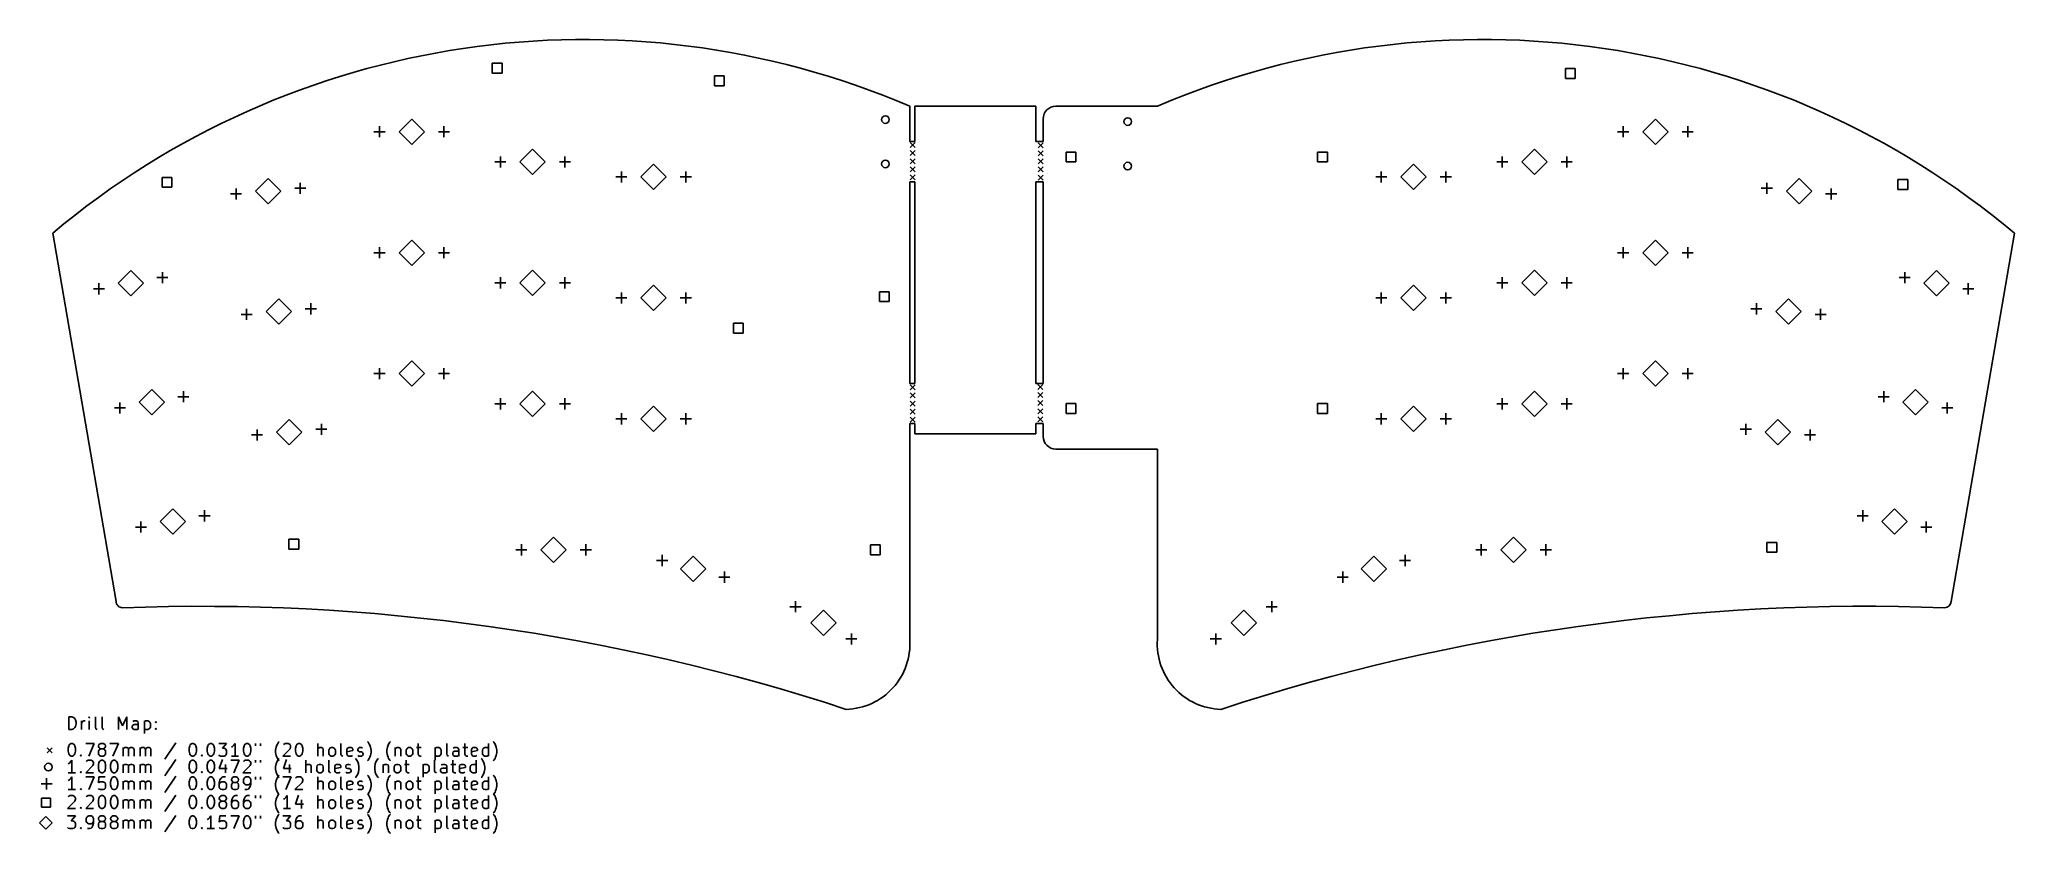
# Model space of a CAD drawing. Extents: x 1.3 to 13.6, y -7 to -2.1.
import ezdxf

# ---------------------------------------------------------------- set-up
doc = ezdxf.new("R2010")
doc.units = 0
doc.header["$MEASUREMENT"] = 0
doc.layers.add('BLACK', color=7, linetype='CONTINUOUS')

msp = doc.modelspace()

# ---------------------------------------------------------------- linework, layer by layer
at = {"layer": 'BLACK', "linetype": 'CONTINUOUS'}
for p, q in [((4.18989, -2.20175), (4.12865, -2.20175)), ((4.12865, -2.20175), (4.12865, -2.263)), ((4.18989, -2.263), (4.18989, -2.20175)), ((4.12865, -2.263), (4.18989, -2.263)), ((5.56785, -2.28049), (5.5066, -2.28049)), ((5.5066, -2.28049), (5.5066, -2.34174)), ((5.56785, -2.34174), (5.56785, -2.28049)), ((10.8449, -2.23571), (10.7837, -2.23571)), ((10.7837, -2.23571), (10.7837, -2.29695)), ((10.7837, -2.29695), (10.8449, -2.29695)), ((10.8449, -2.29695), (10.8449, -2.23571)), ((5.5066, -2.34174), (5.56785, -2.34174)), ((3.62974, -2.54856), (3.55124, -2.62706)), ((3.70824, -2.62706), (3.62974, -2.54856)), ((6.71833, -2.46859), (6.71833, -2.68733)), ((6.74957, -2.46859), (7.49953, -2.46859)), ((6.74957, -2.68733), (6.74957, -2.46859)), ((7.49953, -2.46859), (7.49953, -2.68733)), ((7.5451, -2.54733), (7.5451, -2.68733)), ((8.25376, -2.46859), (7.62384, -2.46859)), ((11.3423, -2.54854), (11.2638, -2.62704)), ((11.4208, -2.62704), (11.3423, -2.54854)), ((3.3953, -2.62706), (3.46419, -2.62706)), ((3.42974, -2.59261), (3.42974, -2.66151)), ((3.55124, -2.62706), (3.62974, -2.70556)), ((3.62974, -2.70556), (3.70824, -2.62706)), ((3.7953, -2.62706), (3.86419, -2.62706)), ((3.82974, -2.59261), (3.82974, -2.66151)), ((6.71833, -2.68733), (6.74957, -2.68733)), ((6.72072, -2.69434), (6.75172, -2.72534)), ((6.75172, -2.69434), (6.72072, -2.72534)), ((7.49953, -2.68733), (7.5451, -2.68733)), ((11.1079, -2.62704), (11.1768, -2.62704)), ((11.1423, -2.59259), (11.1423, -2.66149)), ((11.2638, -2.62704), (11.3423, -2.70554)), ((11.3423, -2.70554), (11.4208, -2.62704)), ((11.5079, -2.62704), (11.5768, -2.62704)), ((11.5423, -2.59259), (11.5423, -2.66149)), ((4.1453, -2.81407), (4.21419, -2.81407)), ((4.17974, -2.77962), (4.17974, -2.84852)), ((4.37974, -2.73557), (4.30124, -2.81407)), ((4.30124, -2.81407), (4.37974, -2.89257)), ((4.45824, -2.81407), (4.37974, -2.73557)), ((4.37974, -2.89257), (4.45824, -2.81407)), ((4.5453, -2.81407), (4.61419, -2.81407)), ((4.57974, -2.77962), (4.57974, -2.84852)), ((6.72072, -2.74434), (6.75172, -2.77534)), ((6.75172, -2.74434), (6.72072, -2.77534)), ((6.72072, -2.79434), (6.75172, -2.82534)), ((6.75172, -2.79434), (6.72072, -2.82534)), ((7.51387, -2.69552), (7.54487, -2.72652)), ((7.54487, -2.69552), (7.51387, -2.72652)), ((7.51387, -2.74552), (7.54487, -2.77652)), ((7.54487, -2.74552), (7.51387, -2.77652)), ((7.51387, -2.79552), (7.54487, -2.82652)), ((7.54487, -2.79552), (7.51387, -2.82652)), ((7.74895, -2.75293), (7.6877, -2.75293)), ((7.6877, -2.75293), (7.6877, -2.81418)), ((7.6877, -2.81418), (7.74895, -2.81418)), ((7.74895, -2.81418), (7.74895, -2.75293)), ((9.30801, -2.75293), (9.24676, -2.75293)), ((9.24676, -2.75293), (9.24676, -2.81418)), ((9.24676, -2.81418), (9.30801, -2.81418)), ((9.30801, -2.81418), (9.30801, -2.75293)), ((10.3579, -2.81405), (10.4268, -2.81405)), ((10.3923, -2.7796), (10.3923, -2.8485)), ((10.5923, -2.73555), (10.5138, -2.81405)), ((10.5138, -2.81405), (10.5923, -2.89255)), ((10.6708, -2.81405), (10.5923, -2.73555)), ((10.5923, -2.89255), (10.6708, -2.81405)), ((10.7579, -2.81405), (10.8268, -2.81405)), ((10.7923, -2.7796), (10.7923, -2.8485)), ((2.14265, -2.91041), (2.0814, -2.91041)), ((2.0814, -2.91041), (2.0814, -2.97166)), ((2.14265, -2.97166), (2.14265, -2.91041)), ((2.73959, -2.91671), (2.66109, -2.99521)), ((2.81809, -2.99521), (2.73959, -2.91671)), ((4.8953, -2.90757), (4.96419, -2.90757)), ((4.92974, -2.87312), (4.92974, -2.94202)), ((5.12974, -2.82907), (5.05124, -2.90757)), ((5.05124, -2.90757), (5.12974, -2.98607)), ((5.20824, -2.90757), (5.12974, -2.82907)), ((5.12974, -2.98607), (5.20824, -2.90757)), ((5.2953, -2.90757), (5.36419, -2.90757)), ((5.32974, -2.87312), (5.32974, -2.94202)), ((6.71833, -4.18724), (6.71833, -2.93731)), ((6.71833, -2.93731), (6.74957, -2.93731)), ((6.72072, -2.84434), (6.75172, -2.87534)), ((6.75172, -2.84434), (6.72072, -2.87534)), ((6.72072, -2.89434), (6.75172, -2.92534)), ((6.75172, -2.89434), (6.72072, -2.92534)), ((6.74957, -2.93731), (6.74957, -4.18724)), ((7.49953, -2.93733), (7.5451, -2.93733)), ((7.49953, -2.93733), (7.49953, -4.18724)), ((7.51387, -2.84552), (7.54487, -2.87652)), ((7.54487, -2.84552), (7.51387, -2.87652)), ((7.51387, -2.89552), (7.54487, -2.92652)), ((7.54487, -2.89552), (7.51387, -2.92652)), ((7.5451, -2.93733), (7.5451, -4.18724)), ((9.60787, -2.90755), (9.67677, -2.90755)), ((9.64232, -2.8731), (9.64232, -2.942)), ((9.84232, -2.82905), (9.76382, -2.90755)), ((9.76382, -2.90755), (9.84232, -2.98605)), ((9.92082, -2.90755), (9.84232, -2.82905)), ((9.84232, -2.98605), (9.92082, -2.90755)), ((10.0079, -2.90755), (10.0768, -2.90755)), ((10.0423, -2.8731), (10.0423, -2.942)), ((12.2325, -2.91669), (12.154, -2.99519)), ((12.311, -2.99519), (12.2325, -2.91669)), ((12.9074, -2.92321), (12.8462, -2.92321)), ((12.8462, -2.92321), (12.8462, -2.98445)), ((12.9074, -2.98445), (12.9074, -2.92321)), ((2.0814, -2.97166), (2.14265, -2.97166)), ((2.5059, -3.01264), (2.5748, -3.01264)), ((2.54035, -2.97819), (2.54035, -3.04709)), ((2.66109, -2.99521), (2.73959, -3.07371)), ((2.73959, -3.07371), (2.81809, -2.99521)), ((2.90438, -2.97778), (2.97327, -2.97778)), ((2.93883, -2.94333), (2.93883, -3.01223)), ((11.9988, -2.97776), (12.0677, -2.97776)), ((12.0332, -2.94331), (12.0332, -3.01221)), ((12.154, -2.99519), (12.2325, -3.07369)), ((12.2325, -3.07369), (12.311, -2.99519)), ((12.3973, -3.01262), (12.4662, -3.01262)), ((12.4317, -2.97817), (12.4317, -3.04707)), ((12.8462, -2.98445), (12.9074, -2.98445)), ((1.40337, -3.256), (1.79707, -5.53946)), ((3.62974, -3.29856), (3.55124, -3.37706)), ((3.70824, -3.37706), (3.62974, -3.29856)), ((11.3423, -3.29854), (11.2638, -3.37704)), ((11.4208, -3.37704), (11.3423, -3.29854)), ((13.175, -5.53946), (13.5687, -3.256)), ((3.3953, -3.37706), (3.46419, -3.37706)), ((3.42974, -3.34261), (3.42974, -3.41151)), ((3.55124, -3.37706), (3.62974, -3.45556)), ((3.62974, -3.45556), (3.70824, -3.37706)), ((3.7953, -3.37706), (3.86419, -3.37706)), ((3.82974, -3.34261), (3.82974, -3.41151)), ((11.1079, -3.37704), (11.1768, -3.37704)), ((11.1423, -3.34259), (11.1423, -3.41149)), ((11.2638, -3.37704), (11.3423, -3.45554)), ((11.3423, -3.45554), (11.4208, -3.37704)), ((11.5079, -3.37704), (11.5768, -3.37704)), ((11.5423, -3.34259), (11.5423, -3.41149)), ((1.88707, -3.48769), (1.80857, -3.56619)), ((1.96557, -3.56619), (1.88707, -3.48769)), ((2.04958, -3.53146), (2.11848, -3.53146)), ((2.08403, -3.49701), (2.08403, -3.56591)), ((4.17974, -3.52962), (4.17974, -3.59852)), ((4.37974, -3.48557), (4.30124, -3.56407)), ((4.45824, -3.56407), (4.37974, -3.48557)), ((4.57974, -3.52962), (4.57974, -3.59852)), ((10.3923, -3.5296), (10.3923, -3.5985)), ((10.5923, -3.48555), (10.5138, -3.56405)), ((10.6708, -3.56405), (10.5923, -3.48555)), ((10.7923, -3.5296), (10.7923, -3.5985)), ((12.8536, -3.53144), (12.9225, -3.53144)), ((12.888, -3.49699), (12.888, -3.56589)), ((13.085, -3.48767), (13.0065, -3.56617)), ((13.1635, -3.56617), (13.085, -3.48767)), ((1.65566, -3.60092), (1.72455, -3.60092)), ((1.69011, -3.56647), (1.69011, -3.63537)), ((1.80857, -3.56619), (1.88707, -3.64469)), ((1.88707, -3.64469), (1.96557, -3.56619)), ((2.80495, -3.66385), (2.72645, -3.74235)), ((2.88345, -3.74235), (2.80495, -3.66385)), ((4.1453, -3.56407), (4.21419, -3.56407)), ((4.30124, -3.56407), (4.37974, -3.64257)), ((4.37974, -3.64257), (4.45824, -3.56407)), ((4.5453, -3.56407), (4.61419, -3.56407)), ((4.8953, -3.65757), (4.96419, -3.65757)), ((4.92974, -3.62312), (4.92974, -3.69202)), ((5.12974, -3.57907), (5.05124, -3.65757)), ((5.05124, -3.65757), (5.12974, -3.73607)), ((5.20824, -3.65757), (5.12974, -3.57907)), ((5.12974, -3.73607), (5.20824, -3.65757)), ((5.2953, -3.65757), (5.36419, -3.65757)), ((5.32974, -3.62312), (5.32974, -3.69202)), ((6.59147, -3.61907), (6.53022, -3.61907)), ((6.53022, -3.61907), (6.53022, -3.68032)), ((6.59147, -3.68032), (6.59147, -3.61907)), ((9.60787, -3.65755), (9.67677, -3.65755)), ((9.64232, -3.6231), (9.64232, -3.692)), ((9.84232, -3.57905), (9.76382, -3.65755)), ((9.76382, -3.65755), (9.84232, -3.73605)), ((9.92082, -3.65755), (9.84232, -3.57905)), ((9.84232, -3.73605), (9.92082, -3.65755)), ((10.0079, -3.65755), (10.0768, -3.65755)), ((10.0423, -3.6231), (10.0423, -3.692)), ((10.3579, -3.56405), (10.4268, -3.56405)), ((10.5138, -3.56405), (10.5923, -3.64255)), ((10.5923, -3.64255), (10.6708, -3.56405)), ((10.7579, -3.56405), (10.8268, -3.56405)), ((12.1671, -3.66384), (12.0886, -3.74234)), ((12.2456, -3.74234), (12.1671, -3.66384)), ((13.0065, -3.56617), (13.085, -3.64467)), ((13.085, -3.64467), (13.1635, -3.56617)), ((13.2475, -3.6009), (13.3164, -3.6009)), ((13.282, -3.56645), (13.282, -3.63535)), ((2.57127, -3.75979), (2.64016, -3.75979)), ((2.60571, -3.72534), (2.60571, -3.79423)), ((2.72645, -3.74235), (2.80495, -3.82085)), ((2.80495, -3.82085), (2.88345, -3.74235)), ((2.96974, -3.72492), (3.03864, -3.72492)), ((3.00419, -3.69047), (3.00419, -3.75937)), ((6.53022, -3.68032), (6.59147, -3.68032)), ((11.9334, -3.7249), (12.0023, -3.7249)), ((11.9679, -3.69046), (11.9679, -3.75935)), ((12.0886, -3.74234), (12.1671, -3.82084)), ((12.1671, -3.82084), (12.2456, -3.74234)), ((12.3319, -3.75977), (12.4008, -3.75977)), ((12.3664, -3.72532), (12.3664, -3.79422)), ((5.68596, -3.81445), (5.62471, -3.81445)), ((5.62471, -3.81445), (5.62471, -3.87569)), ((5.62471, -3.87569), (5.68596, -3.87569)), ((5.68596, -3.87569), (5.68596, -3.81445)), ((3.3953, -4.12706), (3.46419, -4.12706)), ((3.42974, -4.09261), (3.42974, -4.16151)), ((3.62974, -4.04856), (3.55124, -4.12706)), ((3.55124, -4.12706), (3.62974, -4.20556)), ((3.70824, -4.12706), (3.62974, -4.04856)), ((3.62974, -4.20556), (3.70824, -4.12706)), ((3.7953, -4.12706), (3.86419, -4.12706)), ((3.82974, -4.09261), (3.82974, -4.16151)), ((11.1079, -4.12704), (11.1768, -4.12704)), ((11.1423, -4.09259), (11.1423, -4.16149)), ((11.3423, -4.04854), (11.2638, -4.12704)), ((11.2638, -4.12704), (11.3423, -4.20554)), ((11.4208, -4.12704), (11.3423, -4.04854)), ((11.3423, -4.20554), (11.4208, -4.12704)), ((11.5079, -4.12704), (11.5768, -4.12704)), ((11.5423, -4.09259), (11.5423, -4.16149)), ((2.0173, -4.2263), (1.9388, -4.3048)), ((2.0958, -4.3048), (2.0173, -4.2263)), ((2.17982, -4.27007), (2.24871, -4.27007)), ((2.21426, -4.23562), (2.21426, -4.30452)), ((4.17974, -4.27962), (4.17974, -4.34852)), ((4.37974, -4.23557), (4.30124, -4.31407)), ((4.45824, -4.31407), (4.37974, -4.23557)), ((4.57974, -4.27962), (4.57974, -4.34852)), ((6.74957, -4.18724), (6.71833, -4.18724)), ((6.72072, -4.19673), (6.75172, -4.22773)), ((6.75172, -4.19673), (6.72072, -4.22773)), ((6.72072, -4.24673), (6.75172, -4.27773)), ((6.75172, -4.24673), (6.72072, -4.27773)), ((7.49953, -4.18724), (7.5451, -4.18724)), ((7.51206, -4.19434), (7.54306, -4.22534)), ((7.54306, -4.19434), (7.51206, -4.22534)), ((7.51206, -4.24434), (7.54306, -4.27534)), ((7.54306, -4.24434), (7.51206, -4.27534)), ((10.3923, -4.2796), (10.3923, -4.3485)), ((10.5923, -4.23555), (10.5138, -4.31405)), ((10.6708, -4.31405), (10.5923, -4.23555)), ((10.7923, -4.2796), (10.7923, -4.3485)), ((12.7234, -4.27005), (12.7923, -4.27005)), ((12.7578, -4.2356), (12.7578, -4.3045)), ((12.9548, -4.22628), (12.8763, -4.30478)), ((13.0333, -4.30478), (12.9548, -4.22628)), ((1.78589, -4.33953), (1.85479, -4.33953)), ((1.82034, -4.30508), (1.82034, -4.37398)), ((1.9388, -4.3048), (2.0173, -4.3833)), ((2.0173, -4.3833), (2.0958, -4.3048)), ((4.1453, -4.31407), (4.21419, -4.31407)), ((4.30124, -4.31407), (4.37974, -4.39257)), ((4.37974, -4.39257), (4.45824, -4.31407)), ((4.5453, -4.31407), (4.61419, -4.31407)), ((4.8953, -4.40757), (4.96419, -4.40757)), ((4.92974, -4.37312), (4.92974, -4.44202)), ((5.12974, -4.32907), (5.05124, -4.40757)), ((5.05124, -4.40757), (5.12974, -4.48607)), ((5.20824, -4.40757), (5.12974, -4.32907)), ((5.12974, -4.48607), (5.20824, -4.40757)), ((5.2953, -4.40757), (5.36419, -4.40757)), ((5.32974, -4.37312), (5.32974, -4.44202)), ((6.72072, -4.29673), (6.75172, -4.32773)), ((6.75172, -4.29673), (6.72072, -4.32773)), ((6.72072, -4.34673), (6.75172, -4.37773)), ((6.75172, -4.34673), (6.72072, -4.37773)), ((6.72072, -4.39673), (6.75172, -4.42773)), ((6.75172, -4.39673), (6.72072, -4.42773)), ((7.51206, -4.29434), (7.54306, -4.32534)), ((7.54306, -4.29434), (7.51206, -4.32534)), ((7.51206, -4.34434), (7.54306, -4.37534)), ((7.54306, -4.34434), (7.51206, -4.37534)), ((7.51206, -4.39434), (7.54306, -4.42534)), ((7.54306, -4.39434), (7.51206, -4.42534)), ((7.74895, -4.31199), (7.6877, -4.31199)), ((7.6877, -4.31199), (7.6877, -4.37323)), ((7.6877, -4.37323), (7.74895, -4.37323)), ((7.74895, -4.37323), (7.74895, -4.31199)), ((9.30801, -4.31199), (9.24676, -4.31199)), ((9.24676, -4.31199), (9.24676, -4.37323)), ((9.24676, -4.37323), (9.30801, -4.37323)), ((9.30801, -4.37323), (9.30801, -4.31199)), ((9.60787, -4.40755), (9.67677, -4.40755)), ((9.64232, -4.3731), (9.64232, -4.442)), ((9.84232, -4.32905), (9.76382, -4.40755)), ((9.76382, -4.40755), (9.84232, -4.48605)), ((9.92082, -4.40755), (9.84232, -4.32905)), ((9.84232, -4.48605), (9.92082, -4.40755)), ((10.0079, -4.40755), (10.0768, -4.40755)), ((10.0423, -4.3731), (10.0423, -4.442)), ((10.3579, -4.31405), (10.4268, -4.31405)), ((10.5138, -4.31405), (10.5923, -4.39255)), ((10.5923, -4.39255), (10.6708, -4.31405)), ((10.7579, -4.31405), (10.8268, -4.31405)), ((12.8763, -4.30478), (12.9548, -4.38328)), ((12.9548, -4.38328), (13.0333, -4.30478)), ((13.1173, -4.33951), (13.1862, -4.33951)), ((13.1517, -4.30506), (13.1517, -4.37396)), ((2.63663, -4.50693), (2.70553, -4.50693)), ((2.67108, -4.47248), (2.67108, -4.54138)), ((2.87032, -4.411), (2.79182, -4.4895)), ((2.79182, -4.4895), (2.87032, -4.568)), ((2.94882, -4.4895), (2.87032, -4.411)), ((2.87032, -4.568), (2.94882, -4.4895)), ((3.03511, -4.47207), (3.10401, -4.47207)), ((3.06956, -4.43762), (3.06956, -4.50652)), ((6.71833, -4.43722), (6.71833, -5.77568)), ((6.71833, -4.43722), (6.74957, -4.43722)), ((6.74957, -4.43722), (6.74957, -4.49972)), ((6.74957, -4.49972), (7.49953, -4.49972)), ((7.49953, -4.43722), (7.5451, -4.43722)), ((7.49953, -4.49972), (7.49953, -4.43722)), ((7.5451, -4.43722), (7.5451, -4.51584)), ((11.8681, -4.47205), (11.937, -4.47205)), ((11.9025, -4.4376), (11.9025, -4.5065)), ((12.1017, -4.41098), (12.0232, -4.48948)), ((12.0232, -4.48948), (12.1017, -4.56798)), ((12.1802, -4.48948), (12.1017, -4.41098)), ((12.1017, -4.56798), (12.1802, -4.48948)), ((12.2665, -4.50691), (12.3354, -4.50691)), ((12.301, -4.47246), (12.301, -4.54136)), ((8.25376, -4.59458), (7.62384, -4.59458)), ((8.25376, -5.77568), (8.25376, -4.59458)), ((2.14754, -4.9649), (2.06904, -5.0434)), ((2.22604, -5.0434), (2.14754, -4.9649)), ((2.31005, -5.00867), (2.37895, -5.00867)), ((2.3445, -4.97423), (2.3445, -5.04312)), ((12.5931, -5.00866), (12.662, -5.00866)), ((12.6276, -4.97421), (12.6276, -5.0431)), ((12.8245, -4.96488), (12.746, -5.04338)), ((12.903, -5.04338), (12.8245, -4.96488)), ((1.91613, -5.07813), (1.98503, -5.07813)), ((1.95058, -5.04369), (1.95058, -5.11258)), ((2.06904, -5.0434), (2.14754, -5.1219)), ((2.14754, -5.1219), (2.22604, -5.0434)), ((4.50967, -5.14108), (4.43117, -5.21958)), ((4.58817, -5.21958), (4.50967, -5.14108)), ((10.4624, -5.14106), (10.3839, -5.21956)), ((10.5409, -5.21956), (10.4624, -5.14106)), ((12.746, -5.04338), (12.8245, -5.12188)), ((12.8245, -5.12188), (12.903, -5.04338)), ((12.987, -5.07811), (13.0559, -5.07811)), ((13.0215, -5.04367), (13.0215, -5.11256)), ((2.93005, -5.15451), (2.86881, -5.15451)), ((2.86881, -5.15451), (2.86881, -5.21575)), ((2.86881, -5.21575), (2.93005, -5.21575)), ((2.93005, -5.21575), (2.93005, -5.15451)), ((4.27522, -5.21958), (4.34411, -5.21958)), ((4.30967, -5.18513), (4.30967, -5.25403)), ((4.43117, -5.21958), (4.50967, -5.29808)), ((4.50967, -5.29808), (4.58817, -5.21958)), ((4.67522, -5.21958), (4.74411, -5.21958)), ((4.70967, -5.18513), (4.70967, -5.25403)), ((5.18262, -5.25148), (5.18262, -5.32037)), ((5.37581, -5.25919), (5.29731, -5.33769)), ((5.45431, -5.33769), (5.37581, -5.25919)), ((6.53537, -5.18945), (6.47412, -5.18945)), ((6.47412, -5.18945), (6.47412, -5.25069)), ((6.47412, -5.25069), (6.53537, -5.25069)), ((6.53537, -5.25069), (6.53537, -5.18945)), ((9.59626, -5.25917), (9.51776, -5.33767)), ((9.67476, -5.33767), (9.59626, -5.25917)), ((9.78945, -5.25146), (9.78945, -5.32035)), ((10.228, -5.21956), (10.2969, -5.21956)), ((10.2624, -5.18511), (10.2624, -5.25401)), ((10.3839, -5.21956), (10.4624, -5.29806)), ((10.4624, -5.29806), (10.5409, -5.21956)), ((10.628, -5.21956), (10.6969, -5.21956)), ((10.6624, -5.18511), (10.6624, -5.25401)), ((12.0949, -5.17321), (12.0337, -5.17321)), ((12.0337, -5.17321), (12.0337, -5.23445)), ((12.0337, -5.23445), (12.0949, -5.23445)), ((12.0949, -5.23445), (12.0949, -5.17321)), ((5.14817, -5.28593), (5.21707, -5.28593)), ((5.29731, -5.33769), (5.37581, -5.41619)), ((5.37581, -5.41619), (5.45431, -5.33769)), ((5.56899, -5.355), (5.56899, -5.4239)), ((9.40307, -5.35498), (9.40307, -5.42388)), ((9.51776, -5.33767), (9.59626, -5.41617)), ((9.59626, -5.41617), (9.67476, -5.33767)), ((9.755, -5.28591), (9.82389, -5.28591)), ((5.53454, -5.38945), (5.60344, -5.38945)), ((9.36863, -5.38943), (9.43752, -5.38943)), ((5.97524, -5.57233), (6.04414, -5.57233)), ((6.00969, -5.53789), (6.00969, -5.60678)), ((6.18289, -5.59383), (6.10439, -5.67233)), ((6.26139, -5.67233), (6.18289, -5.59383)), ((8.78917, -5.59382), (8.71067, -5.67232)), ((8.86767, -5.67232), (8.78917, -5.59382)), ((8.92793, -5.57231), (8.99683, -5.57231)), ((8.96238, -5.53787), (8.96238, -5.60676)), ((6.10439, -5.67233), (6.18289, -5.75083)), ((6.18289, -5.75083), (6.26139, -5.67233)), ((6.3561, -5.73789), (6.3561, -5.80678)), ((8.61597, -5.73787), (8.61597, -5.80676)), ((8.71067, -5.67232), (8.78917, -5.75082)), ((8.78917, -5.75082), (8.86767, -5.67232)), ((6.32165, -5.77233), (6.39055, -5.77233)), ((8.58152, -5.77231), (8.65042, -5.77231)), ((1.50308, -6.33335), (1.50308, -6.25461)), ((1.50308, -6.25461), (1.52183, -6.25461)), ((1.52183, -6.33335), (1.50308, -6.33335)), ((1.52183, -6.25461), (1.53308, -6.25836)), ((1.53308, -6.3296), (1.52183, -6.33335)), ((1.53308, -6.25836), (1.54058, -6.26586)), ((1.54058, -6.3221), (1.53308, -6.3296)), ((1.54058, -6.26586), (1.54433, -6.27336)), ((1.54433, -6.3146), (1.54058, -6.3221)), ((1.54433, -6.27336), (1.54808, -6.28836)), ((1.54808, -6.29961), (1.54433, -6.3146)), ((1.54808, -6.28836), (1.54808, -6.29961)), ((1.58182, -6.33335), (1.58182, -6.28086)), ((1.58182, -6.29586), (1.58557, -6.28836)), ((1.58557, -6.28836), (1.58932, -6.28461)), ((1.58932, -6.28461), (1.59682, -6.28086)), ((1.59682, -6.28086), (1.60432, -6.28086)), ((1.63057, -6.25461), (1.62682, -6.25836)), ((1.62682, -6.25836), (1.63057, -6.26211)), ((1.63432, -6.25836), (1.63057, -6.25461)), ((1.63057, -6.25461), (1.63057, -6.26211)), ((1.63057, -6.26211), (1.63432, -6.25836)), ((1.63057, -6.33335), (1.63057, -6.28086)), ((1.66806, -6.3221), (1.66806, -6.25461)), ((1.67181, -6.3296), (1.66806, -6.3221)), ((1.67931, -6.33335), (1.67181, -6.3296)), ((1.70931, -6.3221), (1.70931, -6.25461)), ((1.71306, -6.3296), (1.70931, -6.3221)), ((1.72055, -6.33335), (1.71306, -6.3296)), ((1.81054, -6.33335), (1.81054, -6.25461)), ((1.81054, -6.25461), (1.83679, -6.31085)), ((1.83679, -6.31085), (1.86304, -6.25461)), ((1.86304, -6.25461), (1.86304, -6.33335)), ((1.89678, -6.3146), (1.90053, -6.30711)), ((1.89678, -6.3221), (1.89678, -6.3146)), ((1.90053, -6.3296), (1.89678, -6.3221)), ((1.90803, -6.28086), (1.90053, -6.28461)), ((1.90053, -6.30711), (1.90803, -6.30336)), ((1.90803, -6.33335), (1.90053, -6.3296)), ((1.92303, -6.28086), (1.90803, -6.28086)), ((1.90803, -6.30336), (1.92678, -6.30336)), ((1.92678, -6.33335), (1.90803, -6.33335)), ((1.93053, -6.28461), (1.92303, -6.28086)), ((1.92678, -6.30336), (1.93428, -6.29961)), ((1.93428, -6.3296), (1.92678, -6.33335)), ((1.93428, -6.29211), (1.93053, -6.28461)), ((1.93428, -6.33335), (1.93428, -6.29211)), ((1.97177, -6.28086), (1.97177, -6.3596)), ((1.97177, -6.28461), (1.97927, -6.28086)), ((1.97927, -6.33335), (1.97177, -6.3296)), ((1.97927, -6.28086), (1.99427, -6.28086)), ((1.99427, -6.33335), (1.97927, -6.33335)), ((1.99427, -6.28086), (2.00177, -6.28461)), ((2.00177, -6.3296), (1.99427, -6.33335)), ((2.00177, -6.28461), (2.00552, -6.28836)), ((2.00552, -6.32585), (2.00177, -6.3296)), ((2.00552, -6.28836), (2.00927, -6.29586)), ((2.00927, -6.31835), (2.00552, -6.32585)), ((2.00927, -6.29586), (2.00927, -6.31835)), ((2.03926, -6.28836), (2.04301, -6.28461)), ((2.04301, -6.29211), (2.03926, -6.28836)), ((2.03926, -6.3296), (2.04301, -6.32585)), ((2.04301, -6.33335), (2.03926, -6.3296)), ((2.04301, -6.28461), (2.04676, -6.28836)), ((2.04301, -6.28461), (2.04301, -6.29211)), ((2.04676, -6.28836), (2.04301, -6.29211)), ((2.04301, -6.32585), (2.04676, -6.3296)), ((2.04301, -6.32585), (2.04301, -6.33335)), ((2.04676, -6.3296), (2.04301, -6.33335)), ((1.36941, -6.44719), (1.40041, -6.47819)), ((1.40041, -6.44719), (1.36941, -6.47819)), ((1.49933, -6.44996), (1.50308, -6.43496)), ((1.49933, -6.46871), (1.49933, -6.44996)), ((1.50308, -6.48371), (1.49933, -6.46871)), ((1.50308, -6.43496), (1.50683, -6.42747)), ((1.50683, -6.49121), (1.50308, -6.48371)), ((1.50683, -6.42747), (1.51058, -6.42372)), ((1.51058, -6.42372), (1.51808, -6.41997)), ((1.51808, -6.41997), (1.52558, -6.41997)), ((1.52558, -6.41997), (1.53308, -6.42372)), ((1.53308, -6.42372), (1.53683, -6.42747)), ((1.53683, -6.42747), (1.54058, -6.43496)), ((1.54058, -6.48371), (1.53683, -6.49121)), ((1.54058, -6.43496), (1.54433, -6.44996)), ((1.54433, -6.46871), (1.54058, -6.48371)), ((1.54433, -6.44996), (1.54433, -6.46871)), ((1.60807, -6.41997), (1.66056, -6.41997)), ((1.66056, -6.41997), (1.62682, -6.49871)), ((1.68681, -6.43496), (1.69056, -6.42747)), ((1.68681, -6.43871), (1.68681, -6.43496)), ((1.69056, -6.44621), (1.68681, -6.43871)), ((1.69056, -6.46121), (1.68681, -6.46871)), ((1.68681, -6.46871), (1.68681, -6.48371)), ((1.68681, -6.48371), (1.69056, -6.49121)), ((1.69056, -6.42747), (1.69431, -6.42372)), ((1.69431, -6.44996), (1.69056, -6.44621)), ((1.69431, -6.45746), (1.69056, -6.46121)), ((1.69431, -6.42372), (1.70181, -6.41997)), ((1.70181, -6.45371), (1.69431, -6.44996)), ((1.70181, -6.45371), (1.69431, -6.45746)), ((1.70181, -6.41997), (1.7168, -6.41997)), ((1.7168, -6.45371), (1.70181, -6.45371)), ((1.7168, -6.41997), (1.7243, -6.42372)), ((1.7243, -6.44996), (1.7168, -6.45371)), ((1.7243, -6.45746), (1.7168, -6.45371)), ((1.7243, -6.42372), (1.72805, -6.42747)), ((1.72805, -6.44621), (1.7243, -6.44996)), ((1.72805, -6.46121), (1.7243, -6.45746)), ((1.72805, -6.42747), (1.7318, -6.43496)), ((1.7318, -6.43871), (1.72805, -6.44621)), ((1.7318, -6.46871), (1.72805, -6.46121)), ((1.72805, -6.49121), (1.7318, -6.48371)), ((1.7318, -6.43496), (1.7318, -6.43871)), ((1.7318, -6.48371), (1.7318, -6.46871)), ((1.75805, -6.41997), (1.81054, -6.41997)), ((1.81054, -6.41997), (1.7768, -6.49871)), ((1.84054, -6.49871), (1.84054, -6.44621)), ((1.84054, -6.45371), (1.84429, -6.44996)), ((1.84429, -6.44996), (1.85179, -6.44621)), ((1.85179, -6.44621), (1.86304, -6.44621)), ((1.86304, -6.44621), (1.87054, -6.44996)), ((1.87054, -6.44996), (1.87429, -6.45746)), ((1.87429, -6.45746), (1.87803, -6.44996)), ((1.87429, -6.45746), (1.87429, -6.49871)), ((1.87803, -6.44996), (1.88553, -6.44621)), ((1.88553, -6.44621), (1.89678, -6.44621)), ((1.89678, -6.44621), (1.90428, -6.44996)), ((1.90428, -6.44996), (1.90803, -6.45746)), ((1.90803, -6.45746), (1.90803, -6.49871)), ((1.94553, -6.49871), (1.94553, -6.44621)), ((1.94553, -6.45371), (1.94928, -6.44996)), ((1.94928, -6.44996), (1.95677, -6.44621)), ((1.95677, -6.44621), (1.96802, -6.44621)), ((1.96802, -6.44621), (1.97552, -6.44996)), ((1.97552, -6.44996), (1.97927, -6.45746)), ((1.97927, -6.45746), (1.98302, -6.44996)), ((1.97927, -6.45746), (1.97927, -6.49871)), ((1.98302, -6.44996), (1.99052, -6.44621)), ((1.99052, -6.44621), (2.00177, -6.44621)), ((2.00177, -6.44621), (2.00927, -6.44996)), ((2.00927, -6.44996), (2.01302, -6.45746)), ((2.01302, -6.45746), (2.01302, -6.49871)), ((2.16675, -6.41622), (2.09926, -6.51745)), ((2.24924, -6.44996), (2.25299, -6.43496)), ((2.24924, -6.46871), (2.24924, -6.44996)), ((2.25299, -6.48371), (2.24924, -6.46871)), ((2.25299, -6.43496), (2.25674, -6.42747)), ((2.25674, -6.49121), (2.25299, -6.48371)), ((2.25674, -6.42747), (2.26049, -6.42372)), ((2.26049, -6.42372), (2.26799, -6.41997)), ((2.26799, -6.41997), (2.27548, -6.41997)), ((2.27548, -6.41997), (2.28298, -6.42372)), ((2.28298, -6.42372), (2.28673, -6.42747)), ((2.28673, -6.42747), (2.29048, -6.43496)), ((2.29048, -6.48371), (2.28673, -6.49121)), ((2.29048, -6.43496), (2.29423, -6.44996)), ((2.29423, -6.46871), (2.29048, -6.48371)), ((2.29423, -6.44996), (2.29423, -6.46871)), ((2.36172, -6.44996), (2.36547, -6.43496)), ((2.36172, -6.46871), (2.36172, -6.44996)), ((2.36547, -6.48371), (2.36172, -6.46871)), ((2.36547, -6.43496), (2.36922, -6.42747)), ((2.36922, -6.49121), (2.36547, -6.48371)), ((2.36922, -6.42747), (2.37297, -6.42372)), ((2.37297, -6.42372), (2.38047, -6.41997)), ((2.38047, -6.41997), (2.38797, -6.41997)), ((2.38797, -6.41997), (2.39547, -6.42372)), ((2.39547, -6.42372), (2.39922, -6.42747)), ((2.39922, -6.42747), (2.40297, -6.43496)), ((2.40297, -6.48371), (2.39922, -6.49121)), ((2.40297, -6.43496), (2.40672, -6.44996)), ((2.40672, -6.46871), (2.40297, -6.48371)), ((2.40672, -6.44996), (2.40672, -6.46871)), ((2.43297, -6.41997), (2.48171, -6.41997)), ((2.48171, -6.41997), (2.45546, -6.44996)), ((2.45546, -6.44996), (2.46671, -6.44996)), ((2.46671, -6.44996), (2.47421, -6.45371)), ((2.47421, -6.45371), (2.47796, -6.45746)), ((2.47796, -6.45746), (2.48171, -6.46496)), ((2.48171, -6.48371), (2.47796, -6.49121)), ((2.48171, -6.46496), (2.48171, -6.48371)), ((2.5192, -6.43871), (2.51171, -6.44246)), ((2.5267, -6.43121), (2.5192, -6.43871)), ((2.5342, -6.41997), (2.5267, -6.43121)), ((2.5342, -6.49871), (2.5342, -6.41997)), ((2.5867, -6.44996), (2.59045, -6.43496)), ((2.5867, -6.46871), (2.5867, -6.44996)), ((2.59045, -6.48371), (2.5867, -6.46871)), ((2.59045, -6.43496), (2.5942, -6.42747)), ((2.5942, -6.49121), (2.59045, -6.48371)), ((2.5942, -6.42747), (2.59794, -6.42372)), ((2.59794, -6.42372), (2.60544, -6.41997)), ((2.60544, -6.41997), (2.61294, -6.41997)), ((2.61294, -6.41997), (2.62044, -6.42372)), ((2.62044, -6.42372), (2.62419, -6.42747)), ((2.62419, -6.42747), (2.62794, -6.43496)), ((2.62794, -6.48371), (2.62419, -6.49121)), ((2.62794, -6.43496), (2.63169, -6.44996)), ((2.63169, -6.46871), (2.62794, -6.48371)), ((2.63169, -6.44996), (2.63169, -6.46871)), ((2.66169, -6.41997), (2.66169, -6.43496)), ((2.69168, -6.41997), (2.69168, -6.43496)), ((2.78542, -6.46121), (2.78917, -6.44246)), ((2.78542, -6.47621), (2.78542, -6.46121)), ((2.78917, -6.49496), (2.78542, -6.47621)), ((2.78917, -6.44246), (2.79292, -6.43121)), ((2.79292, -6.43121), (2.79667, -6.42372)), ((2.79667, -6.42372), (2.80417, -6.41247)), ((2.80417, -6.41247), (2.80792, -6.40872)), ((2.87541, -6.45371), (2.83042, -6.49871)), ((2.83417, -6.42747), (2.83791, -6.42372)), ((2.83791, -6.42372), (2.84541, -6.41997)), ((2.84541, -6.41997), (2.86416, -6.41997)), ((2.86416, -6.41997), (2.87166, -6.42372)), ((2.87166, -6.42372), (2.87541, -6.42747)), ((2.87541, -6.42747), (2.87916, -6.43496)), ((2.87916, -6.44246), (2.87541, -6.45371)), ((2.87916, -6.43496), (2.87916, -6.44246)), ((2.90916, -6.44996), (2.91291, -6.43496)), ((2.90916, -6.46871), (2.90916, -6.44996)), ((2.91291, -6.48371), (2.90916, -6.46871)), ((2.91291, -6.43496), (2.91665, -6.42747)), ((2.91665, -6.49121), (2.91291, -6.48371)), ((2.91665, -6.42747), (2.9204, -6.42372)), ((2.9204, -6.42372), (2.9279, -6.41997)), ((2.9279, -6.41997), (2.9354, -6.41997)), ((2.9354, -6.41997), (2.9429, -6.42372)), ((2.9429, -6.42372), (2.94665, -6.42747)), ((2.94665, -6.42747), (2.9504, -6.43496)), ((2.9504, -6.48371), (2.94665, -6.49121)), ((2.9504, -6.43496), (2.95415, -6.44996)), ((2.95415, -6.46871), (2.9504, -6.48371)), ((2.95415, -6.44996), (2.95415, -6.46871)), ((3.04789, -6.49871), (3.04789, -6.41997)), ((3.05164, -6.44996), (3.04789, -6.45371)), ((3.05914, -6.44621), (3.05164, -6.44996)), ((3.07039, -6.44621), (3.05914, -6.44621)), ((3.07788, -6.44996), (3.07039, -6.44621)), ((3.08163, -6.45746), (3.07788, -6.44996)), ((3.08163, -6.49871), (3.08163, -6.45746)), ((3.11538, -6.46121), (3.11913, -6.45371)), ((3.11538, -6.48371), (3.11538, -6.46121)), ((3.11913, -6.49121), (3.11538, -6.48371)), ((3.11913, -6.45371), (3.12288, -6.44996)), ((3.12288, -6.44996), (3.13038, -6.44621)), ((3.13038, -6.44621), (3.14163, -6.44621)), ((3.14163, -6.44621), (3.14913, -6.44996)), ((3.14913, -6.44996), (3.15288, -6.45371)), ((3.15288, -6.45371), (3.15662, -6.46121)), ((3.15662, -6.48371), (3.15288, -6.49121)), ((3.15662, -6.46121), (3.15662, -6.48371)), ((3.19037, -6.48746), (3.19037, -6.41997)), ((3.19412, -6.49496), (3.19037, -6.48746)), ((3.22787, -6.45746), (3.23162, -6.44996)), ((3.22787, -6.48746), (3.22787, -6.45746)), ((3.26536, -6.46496), (3.22787, -6.47246)), ((3.23162, -6.49496), (3.22787, -6.48746)), ((3.23162, -6.44996), (3.23911, -6.44621)), ((3.23911, -6.44621), (3.25411, -6.44621)), ((3.25411, -6.44621), (3.26161, -6.44996)), ((3.26161, -6.44996), (3.26536, -6.45746)), ((3.26536, -6.45746), (3.26536, -6.46496)), ((3.29536, -6.45746), (3.29911, -6.44996)), ((3.29536, -6.46121), (3.29536, -6.45746)), ((3.29911, -6.46871), (3.29536, -6.46121)), ((3.29911, -6.44996), (3.30661, -6.44621)), ((3.30661, -6.47246), (3.29911, -6.46871)), ((3.30661, -6.44621), (3.31785, -6.44621)), ((3.31785, -6.47246), (3.30661, -6.47246)), ((3.31785, -6.44621), (3.32535, -6.44996)), ((3.32535, -6.47621), (3.31785, -6.47246)), ((3.3291, -6.48371), (3.32535, -6.47621)), ((3.32535, -6.49496), (3.3291, -6.48746)), ((3.3291, -6.48746), (3.3291, -6.48371)), ((3.3591, -6.41247), (3.35535, -6.40872)), ((3.3666, -6.42372), (3.3591, -6.41247)), ((3.37035, -6.43121), (3.3666, -6.42372)), ((3.3741, -6.44246), (3.37035, -6.43121)), ((3.37785, -6.46121), (3.3741, -6.44246)), ((3.3741, -6.49496), (3.37785, -6.47621)), ((3.37785, -6.47621), (3.37785, -6.46121)), ((3.47534, -6.46121), (3.47908, -6.44246)), ((3.47534, -6.47621), (3.47534, -6.46121)), ((3.47908, -6.49496), (3.47534, -6.47621)), ((3.47908, -6.44246), (3.48283, -6.43121)), ((3.48283, -6.43121), (3.48658, -6.42372)), ((3.48658, -6.42372), (3.49408, -6.41247)), ((3.49408, -6.41247), (3.49783, -6.40872)), ((3.52783, -6.44621), (3.52783, -6.49871)), ((3.52783, -6.45371), (3.53158, -6.44996)), ((3.53158, -6.44996), (3.53908, -6.44621)), ((3.53908, -6.44621), (3.55033, -6.44621)), ((3.55033, -6.44621), (3.55782, -6.44996)), ((3.55782, -6.44996), (3.56157, -6.45746)), ((3.56157, -6.45746), (3.56157, -6.49871)), ((3.59532, -6.46121), (3.59907, -6.45371)), ((3.59532, -6.48371), (3.59532, -6.46121)), ((3.59907, -6.49121), (3.59532, -6.48371)), ((3.59907, -6.45371), (3.60282, -6.44996)), ((3.60282, -6.44996), (3.61032, -6.44621)), ((3.61032, -6.44621), (3.62157, -6.44621)), ((3.62157, -6.44621), (3.62907, -6.44996)), ((3.62907, -6.44996), (3.63282, -6.45371)), ((3.63282, -6.45371), (3.63656, -6.46121)), ((3.63656, -6.48371), (3.63282, -6.49121)), ((3.63656, -6.46121), (3.63656, -6.48371)), ((3.65906, -6.44621), (3.68906, -6.44621)), ((3.67031, -6.41997), (3.67031, -6.48746)), ((3.67031, -6.48746), (3.67406, -6.49496)), ((3.7753, -6.44621), (3.7753, -6.52495)), ((3.7753, -6.44996), (3.7828, -6.44621)), ((3.7828, -6.44621), (3.79779, -6.44621)), ((3.79779, -6.44621), (3.80529, -6.44996)), ((3.80529, -6.44996), (3.80904, -6.45371)), ((3.80904, -6.45371), (3.81279, -6.46121)), ((3.81279, -6.48371), (3.80904, -6.49121)), ((3.81279, -6.46121), (3.81279, -6.48371)), ((3.84654, -6.48746), (3.84654, -6.41997)), ((3.85029, -6.49496), (3.84654, -6.48746)), ((3.88403, -6.47996), (3.88778, -6.47246)), ((3.88403, -6.48746), (3.88403, -6.47996)), ((3.88778, -6.49496), (3.88403, -6.48746)), ((3.89528, -6.44621), (3.88778, -6.44996)), ((3.88778, -6.47246), (3.89528, -6.46871)), ((3.91028, -6.44621), (3.89528, -6.44621)), ((3.89528, -6.46871), (3.91403, -6.46871)), ((3.91778, -6.44996), (3.91028, -6.44621)), ((3.91403, -6.46871), (3.92153, -6.46496)), ((3.92153, -6.45746), (3.91778, -6.44996)), ((3.92153, -6.49871), (3.92153, -6.45746)), ((3.94778, -6.44621), (3.97777, -6.44621)), ((3.95902, -6.41997), (3.95902, -6.48746)), ((3.95902, -6.48746), (3.96277, -6.49496)), ((4.00027, -6.45746), (4.00402, -6.44996)), ((4.00027, -6.48746), (4.00027, -6.45746)), ((4.03776, -6.46496), (4.00027, -6.47246)), ((4.00402, -6.49496), (4.00027, -6.48746)), ((4.00402, -6.44996), (4.01152, -6.44621)), ((4.01152, -6.44621), (4.02652, -6.44621)), ((4.02652, -6.44621), (4.03402, -6.44996)), ((4.03402, -6.44996), (4.03776, -6.45746)), ((4.03776, -6.45746), (4.03776, -6.46496)), ((4.06776, -6.46121), (4.07151, -6.45371)), ((4.06776, -6.48371), (4.06776, -6.46121)), ((4.07151, -6.49121), (4.06776, -6.48371)), ((4.07151, -6.45371), (4.07526, -6.44996)), ((4.07526, -6.44996), (4.08276, -6.44621)), ((4.08276, -6.44621), (4.09776, -6.44621)), ((4.09776, -6.44621), (4.10526, -6.44996)), ((4.10526, -6.49871), (4.10526, -6.41997)), ((4.139, -6.41247), (4.13525, -6.40872)), ((4.1465, -6.42372), (4.139, -6.41247)), ((4.15025, -6.43121), (4.1465, -6.42372)), ((4.154, -6.44246), (4.15025, -6.43121)), ((4.15775, -6.46121), (4.154, -6.44246)), ((4.154, -6.49496), (4.15775, -6.47621)), ((4.15775, -6.47621), (4.15775, -6.46121)), ((1.50683, -6.54265), (1.49933, -6.5464)), ((1.54433, -6.60264), (1.49933, -6.60264)), ((1.51058, -6.49496), (1.50683, -6.49121)), ((1.51433, -6.53515), (1.50683, -6.54265)), ((1.51808, -6.49871), (1.51058, -6.49496)), ((1.52183, -6.5239), (1.51433, -6.53515)), ((1.52558, -6.49871), (1.51808, -6.49871)), ((1.52183, -6.60264), (1.52183, -6.5239)), ((1.53308, -6.49496), (1.52558, -6.49871)), ((1.53683, -6.49121), (1.53308, -6.49496)), ((1.57432, -6.49496), (1.57807, -6.49121)), ((1.57807, -6.49871), (1.57432, -6.49496)), ((1.57432, -6.59889), (1.57807, -6.59514)), ((1.57807, -6.60264), (1.57432, -6.59889)), ((1.57807, -6.49121), (1.58182, -6.49496)), ((1.57807, -6.49121), (1.57807, -6.49871)), ((1.58182, -6.49496), (1.57807, -6.49871)), ((1.57807, -6.59514), (1.58182, -6.59889)), ((1.57807, -6.59514), (1.57807, -6.60264)), ((1.58182, -6.59889), (1.57807, -6.60264)), ((1.65306, -6.55765), (1.60807, -6.60264)), ((1.60807, -6.60264), (1.65681, -6.60264)), ((1.61182, -6.5314), (1.61557, -6.52765)), ((1.61557, -6.52765), (1.62307, -6.5239)), ((1.62307, -6.5239), (1.64181, -6.5239)), ((1.64181, -6.5239), (1.64931, -6.52765)), ((1.64931, -6.52765), (1.65306, -6.5314)), ((1.65306, -6.5314), (1.65681, -6.5389)), ((1.65681, -6.5464), (1.65306, -6.55765)), ((1.65681, -6.5389), (1.65681, -6.5464)), ((1.68681, -6.5539), (1.69056, -6.5389)), ((1.68681, -6.57265), (1.68681, -6.5539)), ((1.69056, -6.58765), (1.68681, -6.57265)), ((1.69056, -6.49121), (1.69431, -6.49496)), ((1.69056, -6.5389), (1.69431, -6.5314)), ((1.69431, -6.59514), (1.69056, -6.58765)), ((1.69431, -6.49496), (1.70181, -6.49871)), ((1.69431, -6.5314), (1.69806, -6.52765)), ((1.69806, -6.59889), (1.69431, -6.59514)), ((1.69806, -6.52765), (1.70556, -6.5239)), ((1.70556, -6.60264), (1.69806, -6.59889)), ((1.70181, -6.49871), (1.7168, -6.49871)), ((1.70556, -6.5239), (1.71306, -6.5239)), ((1.71306, -6.60264), (1.70556, -6.60264)), ((1.71306, -6.5239), (1.72055, -6.52765)), ((1.72055, -6.59889), (1.71306, -6.60264)), ((1.7168, -6.49871), (1.7243, -6.49496)), ((1.72055, -6.52765), (1.7243, -6.5314)), ((1.7243, -6.59514), (1.72055, -6.59889)), ((1.7243, -6.49496), (1.72805, -6.49121)), ((1.7243, -6.5314), (1.72805, -6.5389)), ((1.72805, -6.58765), (1.7243, -6.59514)), ((1.72805, -6.5389), (1.7318, -6.5539)), ((1.7318, -6.57265), (1.72805, -6.58765)), ((1.7318, -6.5539), (1.7318, -6.57265)), ((1.7618, -6.5539), (1.76555, -6.5389)), ((1.7618, -6.57265), (1.7618, -6.5539)), ((1.76555, -6.58765), (1.7618, -6.57265)), ((1.76555, -6.5389), (1.7693, -6.5314)), ((1.7693, -6.59514), (1.76555, -6.58765)), ((1.7693, -6.5314), (1.77305, -6.52765)), ((1.77305, -6.59889), (1.7693, -6.59514)), ((1.77305, -6.52765), (1.78055, -6.5239)), ((1.78055, -6.60264), (1.77305, -6.59889)), ((1.78055, -6.5239), (1.78805, -6.5239)), ((1.78805, -6.60264), (1.78055, -6.60264)), ((1.78805, -6.5239), (1.79554, -6.52765)), ((1.79554, -6.59889), (1.78805, -6.60264)), ((1.79554, -6.52765), (1.79929, -6.5314)), ((1.79929, -6.59514), (1.79554, -6.59889)), ((1.79929, -6.5314), (1.80304, -6.5389)), ((1.80304, -6.58765), (1.79929, -6.59514)), ((1.80304, -6.5389), (1.80679, -6.5539)), ((1.80679, -6.57265), (1.80304, -6.58765)), ((1.80679, -6.5539), (1.80679, -6.57265)), ((1.84054, -6.60264), (1.84054, -6.55015)), ((1.84054, -6.55765), (1.84429, -6.5539)), ((1.84429, -6.5539), (1.85179, -6.55015)), ((1.85179, -6.55015), (1.86304, -6.55015)), ((1.86304, -6.55015), (1.87054, -6.5539)), ((1.87054, -6.5539), (1.87429, -6.5614)), ((1.87429, -6.5614), (1.87803, -6.5539)), ((1.87429, -6.5614), (1.87429, -6.60264)), ((1.87803, -6.5539), (1.88553, -6.55015)), ((1.88553, -6.55015), (1.89678, -6.55015)), ((1.89678, -6.55015), (1.90428, -6.5539)), ((1.90428, -6.5539), (1.90803, -6.5614)), ((1.90803, -6.5614), (1.90803, -6.60264)), ((1.94553, -6.60264), (1.94553, -6.55015)), ((1.94553, -6.55765), (1.94928, -6.5539)), ((1.94928, -6.5539), (1.95677, -6.55015)), ((1.95677, -6.55015), (1.96802, -6.55015)), ((1.96802, -6.55015), (1.97552, -6.5539)), ((1.97552, -6.5539), (1.97927, -6.5614)), ((1.97927, -6.5614), (1.98302, -6.5539)), ((1.97927, -6.5614), (1.97927, -6.60264)), ((1.98302, -6.5539), (1.99052, -6.55015)), ((1.99052, -6.55015), (2.00177, -6.55015)), ((2.00177, -6.55015), (2.00927, -6.5539)), ((2.00927, -6.5539), (2.01302, -6.5614)), ((2.01302, -6.5614), (2.01302, -6.60264)), ((2.16675, -6.52015), (2.09926, -6.62139)), ((2.24924, -6.5539), (2.25299, -6.5389)), ((2.24924, -6.57265), (2.24924, -6.5539)), ((2.25299, -6.58765), (2.24924, -6.57265)), ((2.25299, -6.5389), (2.25674, -6.5314)), ((2.25674, -6.59514), (2.25299, -6.58765)), ((2.26049, -6.49496), (2.25674, -6.49121)), ((2.25674, -6.5314), (2.26049, -6.52765)), ((2.26049, -6.59889), (2.25674, -6.59514)), ((2.26799, -6.49871), (2.26049, -6.49496)), ((2.26049, -6.52765), (2.26799, -6.5239)), ((2.26799, -6.60264), (2.26049, -6.59889)), ((2.27548, -6.49871), (2.26799, -6.49871)), ((2.26799, -6.5239), (2.27548, -6.5239)), ((2.27548, -6.60264), (2.26799, -6.60264)), ((2.28298, -6.49496), (2.27548, -6.49871)), ((2.27548, -6.5239), (2.28298, -6.52765)), ((2.28298, -6.59889), (2.27548, -6.60264)), ((2.28673, -6.49121), (2.28298, -6.49496)), ((2.28298, -6.52765), (2.28673, -6.5314)), ((2.28673, -6.59514), (2.28298, -6.59889)), ((2.28673, -6.5314), (2.29048, -6.5389)), ((2.29048, -6.58765), (2.28673, -6.59514)), ((2.29048, -6.5389), (2.29423, -6.5539)), ((2.29423, -6.57265), (2.29048, -6.58765)), ((2.29423, -6.5539), (2.29423, -6.57265)), ((2.32423, -6.49496), (2.32798, -6.49121)), ((2.32798, -6.49871), (2.32423, -6.49496)), ((2.32423, -6.59889), (2.32798, -6.59514)), ((2.32798, -6.60264), (2.32423, -6.59889)), ((2.32798, -6.49121), (2.33173, -6.49496)), ((2.32798, -6.49121), (2.32798, -6.49871)), ((2.33173, -6.49496), (2.32798, -6.49871)), ((2.32798, -6.59514), (2.33173, -6.59889)), ((2.32798, -6.59514), (2.32798, -6.60264)), ((2.33173, -6.59889), (2.32798, -6.60264)), ((2.36172, -6.5539), (2.36547, -6.5389)), ((2.36172, -6.57265), (2.36172, -6.5539)), ((2.36547, -6.58765), (2.36172, -6.57265)), ((2.36547, -6.5389), (2.36922, -6.5314)), ((2.36922, -6.59514), (2.36547, -6.58765)), ((2.37297, -6.49496), (2.36922, -6.49121)), ((2.36922, -6.5314), (2.37297, -6.52765)), ((2.37297, -6.59889), (2.36922, -6.59514)), ((2.38047, -6.49871), (2.37297, -6.49496)), ((2.37297, -6.52765), (2.38047, -6.5239)), ((2.38047, -6.60264), (2.37297, -6.59889)), ((2.38797, -6.49871), (2.38047, -6.49871)), ((2.38047, -6.5239), (2.38797, -6.5239)), ((2.38797, -6.60264), (2.38047, -6.60264)), ((2.39547, -6.49496), (2.38797, -6.49871)), ((2.38797, -6.5239), (2.39547, -6.52765)), ((2.39547, -6.59889), (2.38797, -6.60264)), ((2.39922, -6.49121), (2.39547, -6.49496)), ((2.39547, -6.52765), (2.39922, -6.5314)), ((2.39922, -6.59514), (2.39547, -6.59889)), ((2.39922, -6.5314), (2.40297, -6.5389)), ((2.40297, -6.58765), (2.39922, -6.59514)), ((2.40297, -6.5389), (2.40672, -6.5539)), ((2.40672, -6.57265), (2.40297, -6.58765)), ((2.40672, -6.5539), (2.40672, -6.57265)), ((2.43671, -6.49496), (2.43297, -6.49121)), ((2.44421, -6.49871), (2.43671, -6.49496)), ((2.45546, -6.52015), (2.43671, -6.5764)), ((2.43671, -6.5764), (2.48546, -6.5764)), ((2.46671, -6.49871), (2.44421, -6.49871)), ((2.47421, -6.49496), (2.46671, -6.49871)), ((2.47796, -6.49121), (2.47421, -6.49496)), ((2.47421, -6.55015), (2.47421, -6.60264)), ((2.50796, -6.5239), (2.56045, -6.5239)), ((2.5567, -6.49871), (2.51171, -6.49871)), ((2.56045, -6.5239), (2.5267, -6.60264)), ((2.62794, -6.55765), (2.58295, -6.60264)), ((2.58295, -6.60264), (2.63169, -6.60264)), ((2.5867, -6.5314), (2.59045, -6.52765)), ((2.59045, -6.52765), (2.59794, -6.5239)), ((2.59794, -6.49496), (2.5942, -6.49121)), ((2.60544, -6.49871), (2.59794, -6.49496)), ((2.59794, -6.5239), (2.61669, -6.5239)), ((2.61294, -6.49871), (2.60544, -6.49871)), ((2.62044, -6.49496), (2.61294, -6.49871)), ((2.61669, -6.5239), (2.62419, -6.52765)), ((2.62419, -6.49121), (2.62044, -6.49496)), ((2.62419, -6.52765), (2.62794, -6.5314)), ((2.62794, -6.5314), (2.63169, -6.5389)), ((2.63169, -6.5464), (2.62794, -6.55765)), ((2.63169, -6.5389), (2.63169, -6.5464)), ((2.66169, -6.5239), (2.66169, -6.5389)), ((2.69168, -6.5239), (2.69168, -6.5389)), ((2.78542, -6.56515), (2.78917, -6.5464)), ((2.78542, -6.58015), (2.78542, -6.56515)), ((2.78917, -6.59889), (2.78542, -6.58015)), ((2.79292, -6.50621), (2.78917, -6.49496)), ((2.78917, -6.5464), (2.79292, -6.53515)), ((2.79292, -6.61014), (2.78917, -6.59889)), ((2.79667, -6.5137), (2.79292, -6.50621)), ((2.79292, -6.53515), (2.79667, -6.52765)), ((2.79667, -6.61764), (2.79292, -6.61014)), ((2.80417, -6.52495), (2.79667, -6.5137)), ((2.79667, -6.52765), (2.80417, -6.5164)), ((2.80417, -6.5164), (2.80792, -6.51265)), ((2.80792, -6.5287), (2.80417, -6.52495)), ((2.83042, -6.49871), (2.87916, -6.49871)), ((2.85291, -6.52015), (2.83417, -6.5764)), ((2.83417, -6.5764), (2.88291, -6.5764)), ((2.87166, -6.55015), (2.87166, -6.60264)), ((2.9204, -6.49496), (2.91665, -6.49121)), ((2.9279, -6.49871), (2.9204, -6.49496)), ((2.9354, -6.49871), (2.9279, -6.49871)), ((2.9429, -6.49496), (2.9354, -6.49871)), ((2.94665, -6.49121), (2.9429, -6.49496)), ((2.9729, -6.60264), (2.9729, -6.5239)), ((2.97665, -6.5539), (2.9729, -6.55765)), ((2.98415, -6.55015), (2.97665, -6.5539)), ((2.9954, -6.55015), (2.98415, -6.55015)), ((3.00289, -6.5539), (2.9954, -6.55015)), ((3.00664, -6.5614), (3.00289, -6.5539)), ((3.00664, -6.60264), (3.00664, -6.5614)), ((3.04039, -6.56515), (3.04414, -6.55765)), ((3.04039, -6.58765), (3.04039, -6.56515)), ((3.04414, -6.59514), (3.04039, -6.58765)), ((3.04414, -6.55765), (3.04789, -6.5539)), ((3.04789, -6.59889), (3.04414, -6.59514)), ((3.04789, -6.5539), (3.05539, -6.55015)), ((3.05539, -6.60264), (3.04789, -6.59889)), ((3.05539, -6.55015), (3.06664, -6.55015)), ((3.06664, -6.60264), (3.05539, -6.60264)), ((3.06664, -6.55015), (3.07414, -6.5539)), ((3.07414, -6.59889), (3.06664, -6.60264)), ((3.07414, -6.5539), (3.07788, -6.55765)), ((3.07788, -6.59514), (3.07414, -6.59889)), ((3.07788, -6.55765), (3.08163, -6.56515)), ((3.08163, -6.58765), (3.07788, -6.59514)), ((3.08163, -6.56515), (3.08163, -6.58765)), ((3.11538, -6.59139), (3.11538, -6.5239)), ((3.11913, -6.59889), (3.11538, -6.59139)), ((3.12288, -6.49496), (3.11913, -6.49121)), ((3.12663, -6.60264), (3.11913, -6.59889)), ((3.13038, -6.49871), (3.12288, -6.49496)), ((3.14163, -6.49871), (3.13038, -6.49871)), ((3.14913, -6.49496), (3.14163, -6.49871)), ((3.15288, -6.49121), (3.14913, -6.49496)), ((3.15288, -6.5614), (3.15662, -6.5539)), ((3.15288, -6.59139), (3.15288, -6.5614)), ((3.19037, -6.5689), (3.15288, -6.5764)), ((3.15662, -6.59889), (3.15288, -6.59139)), ((3.15662, -6.5539), (3.16412, -6.55015)), ((3.16412, -6.60264), (3.15662, -6.59889)), ((3.16412, -6.55015), (3.17912, -6.55015)), ((3.17912, -6.60264), (3.16412, -6.60264)), ((3.17912, -6.55015), (3.18662, -6.5539)), ((3.18662, -6.59889), (3.17912, -6.60264)), ((3.18662, -6.5539), (3.19037, -6.5614)), ((3.19037, -6.5614), (3.19037, -6.5689)), ((3.20162, -6.49871), (3.19412, -6.49496)), ((3.22037, -6.5614), (3.22412, -6.5539)), ((3.22037, -6.56515), (3.22037, -6.5614)), ((3.22412, -6.57265), (3.22037, -6.56515)), ((3.22037, -6.59889), (3.22787, -6.60264)), ((3.22412, -6.5539), (3.23162, -6.55015)), ((3.23162, -6.5764), (3.22412, -6.57265)), ((3.22787, -6.60264), (3.24286, -6.60264)), ((3.23911, -6.49871), (3.23162, -6.49496)), ((3.23162, -6.55015), (3.24286, -6.55015)), ((3.24286, -6.5764), (3.23162, -6.5764)), ((3.25411, -6.49871), (3.23911, -6.49871)), ((3.24286, -6.55015), (3.25036, -6.5539)), ((3.25036, -6.58015), (3.24286, -6.5764)), ((3.24286, -6.60264), (3.25036, -6.59889)), ((3.25411, -6.58765), (3.25036, -6.58015)), ((3.25036, -6.59889), (3.25411, -6.59139)), ((3.26161, -6.49496), (3.25411, -6.49871)), ((3.25411, -6.59139), (3.25411, -6.58765)), ((3.28411, -6.5164), (3.28036, -6.51265)), ((3.29161, -6.52765), (3.28411, -6.5164)), ((3.29536, -6.53515), (3.29161, -6.52765)), ((3.29161, -6.61764), (3.29536, -6.61014)), ((3.29536, -6.49496), (3.30286, -6.49871)), ((3.29911, -6.5464), (3.29536, -6.53515)), ((3.29536, -6.61014), (3.29911, -6.59889)), ((3.30286, -6.56515), (3.29911, -6.5464)), ((3.29911, -6.59889), (3.30286, -6.58015)), ((3.30286, -6.49871), (3.31785, -6.49871)), ((3.30286, -6.58015), (3.30286, -6.56515)), ((3.31785, -6.49871), (3.32535, -6.49496)), ((3.35535, -6.5287), (3.3591, -6.52495)), ((3.3591, -6.52495), (3.3666, -6.5137)), ((3.3666, -6.5137), (3.37035, -6.50621)), ((3.37035, -6.50621), (3.3741, -6.49496)), ((3.40034, -6.56515), (3.40409, -6.5464)), ((3.40034, -6.58015), (3.40034, -6.56515)), ((3.40409, -6.59889), (3.40034, -6.58015)), ((3.40409, -6.5464), (3.40784, -6.53515)), ((3.40784, -6.61014), (3.40409, -6.59889)), ((3.40784, -6.53515), (3.41159, -6.52765)), ((3.41159, -6.61764), (3.40784, -6.61014)), ((3.41159, -6.52765), (3.41909, -6.5164)), ((3.41909, -6.5164), (3.42284, -6.51265)), ((3.45284, -6.55015), (3.45284, -6.60264)), ((3.45284, -6.55765), (3.45659, -6.5539)), ((3.45659, -6.5539), (3.46409, -6.55015)), ((3.46409, -6.55015), (3.47534, -6.55015)), ((3.47534, -6.55015), (3.48283, -6.5539)), ((3.48283, -6.50621), (3.47908, -6.49496)), ((3.48658, -6.5137), (3.48283, -6.50621)), ((3.48283, -6.5539), (3.48658, -6.5614)), ((3.49408, -6.52495), (3.48658, -6.5137)), ((3.48658, -6.5614), (3.48658, -6.60264)), ((3.49783, -6.5287), (3.49408, -6.52495)), ((3.52033, -6.56515), (3.52408, -6.55765)), ((3.52033, -6.58765), (3.52033, -6.56515)), ((3.52408, -6.59514), (3.52033, -6.58765)), ((3.52408, -6.55765), (3.52783, -6.5539)), ((3.52783, -6.59889), (3.52408, -6.59514)), ((3.52783, -6.5539), (3.53533, -6.55015)), ((3.53533, -6.60264), (3.52783, -6.59889)), ((3.53533, -6.55015), (3.54658, -6.55015)), ((3.54658, -6.60264), (3.53533, -6.60264)), ((3.54658, -6.55015), (3.55408, -6.5539)), ((3.55408, -6.59889), (3.54658, -6.60264)), ((3.55408, -6.5539), (3.55782, -6.55765)), ((3.55782, -6.59514), (3.55408, -6.59889)), ((3.55782, -6.55765), (3.56157, -6.56515)), ((3.56157, -6.58765), (3.55782, -6.59514)), ((3.56157, -6.56515), (3.56157, -6.58765)), ((3.58407, -6.55015), (3.61407, -6.55015)), ((3.59532, -6.5239), (3.59532, -6.59139)), ((3.59532, -6.59139), (3.59907, -6.59889)), ((3.60282, -6.49496), (3.59907, -6.49121)), ((3.59907, -6.59889), (3.60657, -6.60264)), ((3.61032, -6.49871), (3.60282, -6.49496)), ((3.60657, -6.60264), (3.61407, -6.60264)), ((3.62157, -6.49871), (3.61032, -6.49871)), ((3.62907, -6.49496), (3.62157, -6.49871)), ((3.63282, -6.49121), (3.62907, -6.49496)), ((3.67406, -6.49496), (3.68156, -6.49871)), ((3.68156, -6.49871), (3.68906, -6.49871)), ((3.70031, -6.55015), (3.70031, -6.62889)), ((3.70031, -6.5539), (3.70781, -6.55015)), ((3.70781, -6.60264), (3.70031, -6.59889)), ((3.70781, -6.55015), (3.7228, -6.55015)), ((3.7228, -6.60264), (3.70781, -6.60264)), ((3.7228, -6.55015), (3.7303, -6.5539)), ((3.7303, -6.59889), (3.7228, -6.60264)), ((3.7303, -6.5539), (3.73405, -6.55765)), ((3.73405, -6.59514), (3.7303, -6.59889)), ((3.73405, -6.55765), (3.7378, -6.56515)), ((3.7378, -6.58765), (3.73405, -6.59514)), ((3.7378, -6.56515), (3.7378, -6.58765)), ((3.77155, -6.59139), (3.77155, -6.5239)), ((3.7753, -6.59889), (3.77155, -6.59139)), ((3.7828, -6.49871), (3.7753, -6.49496)), ((3.7828, -6.60264), (3.7753, -6.59889)), ((3.79779, -6.49871), (3.7828, -6.49871)), ((3.80529, -6.49496), (3.79779, -6.49871)), ((3.80904, -6.49121), (3.80529, -6.49496)), ((3.80904, -6.5839), (3.81279, -6.5764)), ((3.80904, -6.59139), (3.80904, -6.5839)), ((3.81279, -6.59889), (3.80904, -6.59139)), ((3.82029, -6.55015), (3.81279, -6.5539)), ((3.81279, -6.5764), (3.82029, -6.57265)), ((3.82029, -6.60264), (3.81279, -6.59889)), ((3.83529, -6.55015), (3.82029, -6.55015)), ((3.82029, -6.57265), (3.83904, -6.57265)), ((3.83904, -6.60264), (3.82029, -6.60264)), ((3.84279, -6.5539), (3.83529, -6.55015)), ((3.83904, -6.57265), (3.84654, -6.5689)), ((3.84654, -6.59889), (3.83904, -6.60264)), ((3.84654, -6.5614), (3.84279, -6.5539)), ((3.84654, -6.60264), (3.84654, -6.5614)), ((3.85779, -6.49871), (3.85029, -6.49496)), ((3.87279, -6.55015), (3.90278, -6.55015)), ((3.88403, -6.5239), (3.88403, -6.59139)), ((3.88403, -6.59139), (3.88778, -6.59889)), ((3.89528, -6.49871), (3.88778, -6.49496)), ((3.88778, -6.59889), (3.89528, -6.60264)), ((3.91403, -6.49871), (3.89528, -6.49871)), ((3.89528, -6.60264), (3.90278, -6.60264)), ((3.92153, -6.49496), (3.91403, -6.49871)), ((3.92528, -6.5614), (3.92903, -6.5539)), ((3.92528, -6.59139), (3.92528, -6.5614)), ((3.96277, -6.5689), (3.92528, -6.5764)), ((3.92903, -6.59889), (3.92528, -6.59139)), ((3.92903, -6.5539), (3.93653, -6.55015)), ((3.93653, -6.60264), (3.92903, -6.59889)), ((3.93653, -6.55015), (3.95153, -6.55015)), ((3.95153, -6.60264), (3.93653, -6.60264)), ((3.95153, -6.55015), (3.95902, -6.5539)), ((3.95902, -6.59889), (3.95153, -6.60264)), ((3.95902, -6.5539), (3.96277, -6.5614)), ((3.96277, -6.49496), (3.97027, -6.49871)), ((3.96277, -6.5614), (3.96277, -6.5689)), ((3.97027, -6.49871), (3.97777, -6.49871)), ((3.99277, -6.56515), (3.99652, -6.55765)), ((3.99277, -6.58765), (3.99277, -6.56515)), ((3.99652, -6.59514), (3.99277, -6.58765)), ((3.99652, -6.55765), (4.00027, -6.5539)), ((4.00027, -6.59889), (3.99652, -6.59514)), ((4.00027, -6.5539), (4.00777, -6.55015)), ((4.00777, -6.60264), (4.00027, -6.59889)), ((4.01152, -6.49871), (4.00402, -6.49496)), ((4.00777, -6.55015), (4.02277, -6.55015)), ((4.02277, -6.60264), (4.00777, -6.60264)), ((4.02652, -6.49871), (4.01152, -6.49871)), ((4.02277, -6.55015), (4.03027, -6.5539)), ((4.03027, -6.59889), (4.02277, -6.60264)), ((4.03402, -6.49496), (4.02652, -6.49871)), ((4.03027, -6.60264), (4.03027, -6.5239)), ((4.06401, -6.5164), (4.06026, -6.51265)), ((4.07151, -6.52765), (4.06401, -6.5164)), ((4.07526, -6.49496), (4.07151, -6.49121)), ((4.07526, -6.53515), (4.07151, -6.52765)), ((4.07151, -6.61764), (4.07526, -6.61014)), ((4.08276, -6.49871), (4.07526, -6.49496)), ((4.07901, -6.5464), (4.07526, -6.53515)), ((4.07526, -6.61014), (4.07901, -6.59889)), ((4.08276, -6.56515), (4.07901, -6.5464)), ((4.07901, -6.59889), (4.08276, -6.58015)), ((4.09776, -6.49871), (4.08276, -6.49871)), ((4.08276, -6.58015), (4.08276, -6.56515)), ((4.10526, -6.49496), (4.09776, -6.49871)), ((4.13525, -6.5287), (4.139, -6.52495)), ((4.139, -6.52495), (4.1465, -6.5137)), ((4.1465, -6.5137), (4.15025, -6.50621)), ((4.15025, -6.50621), (4.154, -6.49496)), ((1.33152, -6.67056), (1.40041, -6.67056)), ((1.36596, -6.63611), (1.36596, -6.70501)), ((1.50683, -6.64659), (1.49933, -6.65034)), ((1.54433, -6.70658), (1.49933, -6.70658)), ((1.51433, -6.63909), (1.50683, -6.64659)), ((1.52183, -6.62784), (1.51433, -6.63909)), ((1.52183, -6.70658), (1.52183, -6.62784)), ((1.57432, -6.70283), (1.57807, -6.69908)), ((1.57807, -6.70658), (1.57432, -6.70283)), ((1.57807, -6.69908), (1.58182, -6.70283)), ((1.57807, -6.69908), (1.57807, -6.70658)), ((1.58182, -6.70283), (1.57807, -6.70658)), ((1.60807, -6.62784), (1.66056, -6.62784)), ((1.66056, -6.62784), (1.62682, -6.70658)), ((1.69056, -6.62784), (1.68681, -6.66534)), ((1.68681, -6.66534), (1.69056, -6.66159)), ((1.69056, -6.70283), (1.68681, -6.69908)), ((1.72805, -6.62784), (1.69056, -6.62784)), ((1.69056, -6.66159), (1.69806, -6.65784)), ((1.69806, -6.70658), (1.69056, -6.70283)), ((1.69806, -6.65784), (1.7168, -6.65784)), ((1.7168, -6.70658), (1.69806, -6.70658)), ((1.7168, -6.65784), (1.7243, -6.66159)), ((1.7243, -6.70283), (1.7168, -6.70658)), ((1.7243, -6.66159), (1.72805, -6.66534)), ((1.72805, -6.69908), (1.7243, -6.70283)), ((1.72805, -6.66534), (1.7318, -6.67283)), ((1.7318, -6.69158), (1.72805, -6.69908)), ((1.7318, -6.67283), (1.7318, -6.69158)), ((1.7618, -6.65784), (1.76555, -6.64284)), ((1.7618, -6.67658), (1.7618, -6.65784)), ((1.76555, -6.69158), (1.7618, -6.67658)), ((1.76555, -6.64284), (1.7693, -6.63534)), ((1.7693, -6.69908), (1.76555, -6.69158)), ((1.7693, -6.63534), (1.77305, -6.63159)), ((1.77305, -6.70283), (1.7693, -6.69908)), ((1.77305, -6.63159), (1.78055, -6.62784)), ((1.78055, -6.70658), (1.77305, -6.70283)), ((1.78055, -6.62784), (1.78805, -6.62784)), ((1.78805, -6.70658), (1.78055, -6.70658)), ((1.78805, -6.62784), (1.79554, -6.63159)), ((1.79554, -6.70283), (1.78805, -6.70658)), ((1.79554, -6.63159), (1.79929, -6.63534)), ((1.79929, -6.69908), (1.79554, -6.70283)), ((1.79929, -6.63534), (1.80304, -6.64284)), ((1.80304, -6.69158), (1.79929, -6.69908)), ((1.80304, -6.64284), (1.80679, -6.65784)), ((1.80679, -6.67658), (1.80304, -6.69158)), ((1.80679, -6.65784), (1.80679, -6.67658)), ((1.84054, -6.70658), (1.84054, -6.65409)), ((1.84054, -6.66159), (1.84429, -6.65784)), ((1.84429, -6.65784), (1.85179, -6.65409)), ((1.85179, -6.65409), (1.86304, -6.65409)), ((1.86304, -6.65409), (1.87054, -6.65784)), ((1.87054, -6.65784), (1.87429, -6.66534)), ((1.87429, -6.66534), (1.87803, -6.65784)), ((1.87429, -6.66534), (1.87429, -6.70658)), ((1.87803, -6.65784), (1.88553, -6.65409)), ((1.88553, -6.65409), (1.89678, -6.65409)), ((1.89678, -6.65409), (1.90428, -6.65784)), ((1.90428, -6.65784), (1.90803, -6.66534)), ((1.90803, -6.66534), (1.90803, -6.70658)), ((1.94553, -6.70658), (1.94553, -6.65409)), ((1.94553, -6.66159), (1.94928, -6.65784)), ((1.94928, -6.65784), (1.95677, -6.65409)), ((1.95677, -6.65409), (1.96802, -6.65409)), ((1.96802, -6.65409), (1.97552, -6.65784)), ((1.97552, -6.65784), (1.97927, -6.66534)), ((1.97927, -6.66534), (1.98302, -6.65784)), ((1.97927, -6.66534), (1.97927, -6.70658)), ((1.98302, -6.65784), (1.99052, -6.65409)), ((1.99052, -6.65409), (2.00177, -6.65409)), ((2.00177, -6.65409), (2.00927, -6.65784)), ((2.00927, -6.65784), (2.01302, -6.66534)), ((2.01302, -6.66534), (2.01302, -6.70658)), ((2.16675, -6.62409), (2.09926, -6.72533)), ((2.24924, -6.65784), (2.25299, -6.64284)), ((2.24924, -6.67658), (2.24924, -6.65784)), ((2.25299, -6.69158), (2.24924, -6.67658)), ((2.25299, -6.64284), (2.25674, -6.63534)), ((2.25674, -6.69908), (2.25299, -6.69158)), ((2.25674, -6.63534), (2.26049, -6.63159)), ((2.26049, -6.70283), (2.25674, -6.69908)), ((2.26049, -6.63159), (2.26799, -6.62784)), ((2.26799, -6.70658), (2.26049, -6.70283)), ((2.26799, -6.62784), (2.27548, -6.62784)), ((2.27548, -6.70658), (2.26799, -6.70658)), ((2.27548, -6.62784), (2.28298, -6.63159)), ((2.28298, -6.70283), (2.27548, -6.70658)), ((2.28298, -6.63159), (2.28673, -6.63534)), ((2.28673, -6.69908), (2.28298, -6.70283)), ((2.28673, -6.63534), (2.29048, -6.64284)), ((2.29048, -6.69158), (2.28673, -6.69908)), ((2.29048, -6.64284), (2.29423, -6.65784)), ((2.29423, -6.67658), (2.29048, -6.69158)), ((2.29423, -6.65784), (2.29423, -6.67658)), ((2.32423, -6.70283), (2.32798, -6.69908)), ((2.32798, -6.70658), (2.32423, -6.70283)), ((2.32798, -6.69908), (2.33173, -6.70283)), ((2.32798, -6.69908), (2.32798, -6.70658)), ((2.33173, -6.70283), (2.32798, -6.70658)), ((2.36172, -6.65784), (2.36547, -6.64284)), ((2.36172, -6.67658), (2.36172, -6.65784)), ((2.36547, -6.69158), (2.36172, -6.67658)), ((2.36547, -6.64284), (2.36922, -6.63534)), ((2.36922, -6.69908), (2.36547, -6.69158)), ((2.36922, -6.63534), (2.37297, -6.63159)), ((2.37297, -6.70283), (2.36922, -6.69908)), ((2.37297, -6.63159), (2.38047, -6.62784)), ((2.38047, -6.70658), (2.37297, -6.70283)), ((2.38047, -6.62784), (2.38797, -6.62784)), ((2.38797, -6.70658), (2.38047, -6.70658)), ((2.38797, -6.62784), (2.39547, -6.63159)), ((2.39547, -6.70283), (2.38797, -6.70658)), ((2.39547, -6.63159), (2.39922, -6.63534)), ((2.39922, -6.69908), (2.39547, -6.70283)), ((2.39922, -6.63534), (2.40297, -6.64284)), ((2.40297, -6.69158), (2.39922, -6.69908)), ((2.40297, -6.64284), (2.40672, -6.65784)), ((2.40672, -6.67658), (2.40297, -6.69158)), ((2.40672, -6.65784), (2.40672, -6.67658)), ((2.44046, -6.64659), (2.43671, -6.66159)), ((2.43671, -6.66159), (2.43671, -6.69158)), ((2.44046, -6.66534), (2.43671, -6.67283)), ((2.43671, -6.69158), (2.44046, -6.69908)), ((2.44796, -6.63534), (2.44046, -6.64659)), ((2.44421, -6.66159), (2.44046, -6.66534)), ((2.44046, -6.69908), (2.44421, -6.70283)), ((2.45171, -6.65784), (2.44421, -6.66159)), ((2.44421, -6.70283), (2.45171, -6.70658)), ((2.45171, -6.63159), (2.44796, -6.63534)), ((2.45921, -6.62784), (2.45171, -6.63159)), ((2.46671, -6.65784), (2.45171, -6.65784)), ((2.45171, -6.70658), (2.46671, -6.70658)), ((2.47421, -6.62784), (2.45921, -6.62784)), ((2.47421, -6.66159), (2.46671, -6.65784)), ((2.46671, -6.70658), (2.47421, -6.70283)), ((2.47796, -6.66534), (2.47421, -6.66159)), ((2.47421, -6.70283), (2.47796, -6.69908)), ((2.48171, -6.67283), (2.47796, -6.66534)), ((2.47796, -6.69908), (2.48171, -6.69158)), ((2.48171, -6.69158), (2.48171, -6.67283)), ((2.51171, -6.64284), (2.51545, -6.63534)), ((2.51171, -6.64659), (2.51171, -6.64284)), ((2.51545, -6.65409), (2.51171, -6.64659)), ((2.51545, -6.66908), (2.51171, -6.67658)), ((2.51171, -6.67658), (2.51171, -6.69158)), ((2.51171, -6.69158), (2.51545, -6.69908)), ((2.51545, -6.63534), (2.5192, -6.63159)), ((2.5192, -6.65784), (2.51545, -6.65409)), ((2.5192, -6.66534), (2.51545, -6.66908)), ((2.51545, -6.69908), (2.5192, -6.70283)), ((2.5192, -6.63159), (2.5267, -6.62784)), ((2.5267, -6.66159), (2.5192, -6.65784)), ((2.5267, -6.66159), (2.5192, -6.66534)), ((2.5192, -6.70283), (2.5267, -6.70658)), ((2.5267, -6.62784), (2.5417, -6.62784)), ((2.5417, -6.66159), (2.5267, -6.66159)), ((2.5267, -6.70658), (2.5417, -6.70658)), ((2.5417, -6.62784), (2.5492, -6.63159)), ((2.5492, -6.65784), (2.5417, -6.66159)), ((2.5492, -6.66534), (2.5417, -6.66159)), ((2.5417, -6.70658), (2.5492, -6.70283)), ((2.5492, -6.63159), (2.55295, -6.63534)), ((2.55295, -6.65409), (2.5492, -6.65784)), ((2.55295, -6.66908), (2.5492, -6.66534)), ((2.5492, -6.70283), (2.55295, -6.69908)), ((2.55295, -6.63534), (2.5567, -6.64284)), ((2.5567, -6.64659), (2.55295, -6.65409)), ((2.5567, -6.67658), (2.55295, -6.66908)), ((2.55295, -6.69908), (2.5567, -6.69158)), ((2.5567, -6.64284), (2.5567, -6.64659)), ((2.5567, -6.69158), (2.5567, -6.67658)), ((2.59045, -6.63534), (2.5867, -6.64284)), ((2.5867, -6.64284), (2.5867, -6.66159)), ((2.5867, -6.66159), (2.59045, -6.66908)), ((2.5942, -6.63159), (2.59045, -6.63534)), ((2.59045, -6.66908), (2.5942, -6.67283)), ((2.60169, -6.62784), (2.5942, -6.63159)), ((2.5942, -6.67283), (2.60169, -6.67658)), ((2.5942, -6.70658), (2.60919, -6.70658)), ((2.61669, -6.62784), (2.60169, -6.62784)), ((2.60169, -6.67658), (2.61669, -6.67658)), ((2.60919, -6.70658), (2.61669, -6.70283)), ((2.62419, -6.63159), (2.61669, -6.62784)), ((2.61669, -6.67658), (2.62419, -6.67283)), ((2.61669, -6.70283), (2.62044, -6.69908)), ((2.62044, -6.69908), (2.62794, -6.68783)), ((2.62794, -6.63534), (2.62419, -6.63159)), ((2.62419, -6.67283), (2.62794, -6.66908)), ((2.63169, -6.64284), (2.62794, -6.63534)), ((2.62794, -6.66908), (2.63169, -6.66159)), ((2.62794, -6.68783), (2.63169, -6.67283)), ((2.63169, -6.67283), (2.63169, -6.64284)), ((2.66169, -6.62784), (2.66169, -6.64284)), ((2.69168, -6.62784), (2.69168, -6.64284)), ((2.78542, -6.66908), (2.78917, -6.65034)), ((2.78542, -6.68408), (2.78542, -6.66908)), ((2.78917, -6.70283), (2.78542, -6.68408)), ((2.78917, -6.65034), (2.79292, -6.63909)), ((2.79292, -6.71408), (2.78917, -6.70283)), ((2.79292, -6.63909), (2.79667, -6.63159)), ((2.79667, -6.72158), (2.79292, -6.71408)), ((2.80417, -6.62889), (2.79667, -6.61764)), ((2.79667, -6.63159), (2.80417, -6.62034)), ((2.80417, -6.73283), (2.79667, -6.72158)), ((2.80417, -6.62034), (2.80792, -6.61659)), ((2.80792, -6.63264), (2.80417, -6.62889)), ((2.80417, -6.73648), (2.80792, -6.73273)), ((2.80792, -6.73658), (2.80417, -6.73283)), ((2.83042, -6.62784), (2.88291, -6.62784)), ((2.88291, -6.62784), (2.84916, -6.70658)), ((2.9504, -6.66159), (2.90541, -6.70658)), ((2.90541, -6.70658), (2.95415, -6.70658)), ((2.90916, -6.63534), (2.91291, -6.63159)), ((2.91291, -6.63159), (2.9204, -6.62784)), ((2.9204, -6.62784), (2.93915, -6.62784)), ((2.93915, -6.62784), (2.94665, -6.63159)), ((2.94665, -6.63159), (2.9504, -6.63534)), ((2.9504, -6.63534), (2.95415, -6.64284)), ((2.95415, -6.65034), (2.9504, -6.66159)), ((2.95415, -6.64284), (2.95415, -6.65034)), ((3.04789, -6.70658), (3.04789, -6.62784)), ((3.05164, -6.65784), (3.04789, -6.66159)), ((3.05914, -6.65409), (3.05164, -6.65784)), ((3.07039, -6.65409), (3.05914, -6.65409)), ((3.07788, -6.65784), (3.07039, -6.65409)), ((3.08163, -6.66534), (3.07788, -6.65784)), ((3.08163, -6.70658), (3.08163, -6.66534)), ((3.11538, -6.66908), (3.11913, -6.66159)), ((3.11538, -6.69158), (3.11538, -6.66908)), ((3.11913, -6.69908), (3.11538, -6.69158)), ((3.11913, -6.66159), (3.12288, -6.65784)), ((3.12288, -6.70283), (3.11913, -6.69908)), ((3.12288, -6.65784), (3.13038, -6.65409)), ((3.13038, -6.70658), (3.12288, -6.70283)), ((3.13038, -6.65409), (3.14163, -6.65409)), ((3.14163, -6.70658), (3.13038, -6.70658)), ((3.14163, -6.65409), (3.14913, -6.65784)), ((3.14913, -6.70283), (3.14163, -6.70658)), ((3.14913, -6.65784), (3.15288, -6.66159)), ((3.15288, -6.69908), (3.14913, -6.70283)), ((3.15288, -6.66159), (3.15662, -6.66908)), ((3.15662, -6.69158), (3.15288, -6.69908)), ((3.15662, -6.66908), (3.15662, -6.69158)), ((3.19037, -6.69533), (3.19037, -6.62784)), ((3.19412, -6.70283), (3.19037, -6.69533)), ((3.20162, -6.70658), (3.19412, -6.70283)), ((3.22787, -6.66534), (3.23162, -6.65784)), ((3.22787, -6.69533), (3.22787, -6.66534)), ((3.26536, -6.67283), (3.22787, -6.68033)), ((3.23162, -6.70283), (3.22787, -6.69533)), ((3.23162, -6.65784), (3.23911, -6.65409)), ((3.23911, -6.70658), (3.23162, -6.70283)), ((3.23911, -6.65409), (3.25411, -6.65409)), ((3.25411, -6.70658), (3.23911, -6.70658)), ((3.25411, -6.65409), (3.26161, -6.65784)), ((3.26161, -6.70283), (3.25411, -6.70658)), ((3.26161, -6.65784), (3.26536, -6.66534)), ((3.26536, -6.66534), (3.26536, -6.67283)), ((3.28036, -6.63264), (3.28411, -6.62889)), ((3.28411, -6.62889), (3.29161, -6.61764)), ((3.29536, -6.66534), (3.29911, -6.65784)), ((3.29536, -6.66908), (3.29536, -6.66534)), ((3.29911, -6.67658), (3.29536, -6.66908)), ((3.29536, -6.70283), (3.30286, -6.70658)), ((3.29911, -6.65784), (3.30661, -6.65409)), ((3.30661, -6.68033), (3.29911, -6.67658)), ((3.30286, -6.70658), (3.31785, -6.70658)), ((3.30661, -6.65409), (3.31785, -6.65409)), ((3.31785, -6.68033), (3.30661, -6.68033)), ((3.31785, -6.65409), (3.32535, -6.65784)), ((3.32535, -6.68408), (3.31785, -6.68033)), ((3.31785, -6.70658), (3.32535, -6.70283)), ((3.3291, -6.69158), (3.32535, -6.68408)), ((3.32535, -6.70283), (3.3291, -6.69533)), ((3.3291, -6.69533), (3.3291, -6.69158)), ((3.3591, -6.62034), (3.35535, -6.61659)), ((3.3591, -6.73648), (3.35535, -6.73273)), ((3.35535, -6.73658), (3.3591, -6.73283)), ((3.3666, -6.63159), (3.3591, -6.62034)), ((3.3591, -6.73283), (3.3666, -6.72158)), ((3.37035, -6.63909), (3.3666, -6.63159)), ((3.3666, -6.72158), (3.37035, -6.71408)), ((3.3741, -6.65034), (3.37035, -6.63909)), ((3.37035, -6.71408), (3.3741, -6.70283)), ((3.37785, -6.66908), (3.3741, -6.65034)), ((3.3741, -6.70283), (3.37785, -6.68408)), ((3.37785, -6.68408), (3.37785, -6.66908)), ((3.41909, -6.62889), (3.41159, -6.61764)), ((3.42284, -6.63264), (3.41909, -6.62889)), ((3.47534, -6.66908), (3.47908, -6.65034)), ((3.47534, -6.68408), (3.47534, -6.66908)), ((3.47908, -6.70283), (3.47534, -6.68408)), ((3.47908, -6.65034), (3.48283, -6.63909)), ((3.48283, -6.71408), (3.47908, -6.70283)), ((3.48283, -6.63909), (3.48658, -6.63159)), ((3.48658, -6.72158), (3.48283, -6.71408)), ((3.48658, -6.63159), (3.49408, -6.62034)), ((3.49408, -6.73283), (3.48658, -6.72158)), ((3.49408, -6.62034), (3.49783, -6.61659)), ((3.49408, -6.73648), (3.49783, -6.73273)), ((3.49783, -6.73658), (3.49408, -6.73283)), ((3.52783, -6.65409), (3.52783, -6.70658)), ((3.52783, -6.66159), (3.53158, -6.65784)), ((3.53158, -6.65784), (3.53908, -6.65409)), ((3.53908, -6.65409), (3.55033, -6.65409)), ((3.55033, -6.65409), (3.55782, -6.65784)), ((3.55782, -6.65784), (3.56157, -6.66534)), ((3.56157, -6.66534), (3.56157, -6.70658)), ((3.59532, -6.66908), (3.59907, -6.66159)), ((3.59532, -6.69158), (3.59532, -6.66908)), ((3.59907, -6.69908), (3.59532, -6.69158)), ((3.59907, -6.66159), (3.60282, -6.65784)), ((3.60282, -6.70283), (3.59907, -6.69908)), ((3.60282, -6.65784), (3.61032, -6.65409)), ((3.61032, -6.70658), (3.60282, -6.70283)), ((3.61032, -6.65409), (3.62157, -6.65409)), ((3.62157, -6.70658), (3.61032, -6.70658)), ((3.62157, -6.65409), (3.62907, -6.65784)), ((3.62907, -6.70283), (3.62157, -6.70658)), ((3.62907, -6.65784), (3.63282, -6.66159)), ((3.63282, -6.69908), (3.62907, -6.70283)), ((3.63282, -6.66159), (3.63656, -6.66908)), ((3.63656, -6.69158), (3.63282, -6.69908)), ((3.63656, -6.66908), (3.63656, -6.69158)), ((3.65906, -6.65409), (3.68906, -6.65409)), ((3.67031, -6.62784), (3.67031, -6.69533)), ((3.67031, -6.69533), (3.67406, -6.70283)), ((3.67406, -6.70283), (3.68156, -6.70658)), ((3.68156, -6.70658), (3.68906, -6.70658)), ((3.7753, -6.65409), (3.7753, -6.73283)), ((3.7753, -6.65784), (3.7828, -6.65409)), ((3.7828, -6.70658), (3.7753, -6.70283)), ((3.7828, -6.65409), (3.79779, -6.65409)), ((3.79779, -6.70658), (3.7828, -6.70658)), ((3.79779, -6.65409), (3.80529, -6.65784)), ((3.80529, -6.70283), (3.79779, -6.70658)), ((3.80529, -6.65784), (3.80904, -6.66159)), ((3.80904, -6.69908), (3.80529, -6.70283)), ((3.80904, -6.66159), (3.81279, -6.66908)), ((3.81279, -6.69158), (3.80904, -6.69908)), ((3.81279, -6.66908), (3.81279, -6.69158)), ((3.84654, -6.69533), (3.84654, -6.62784)), ((3.85029, -6.70283), (3.84654, -6.69533)), ((3.85779, -6.70658), (3.85029, -6.70283)), ((3.88403, -6.68783), (3.88778, -6.68033)), ((3.88403, -6.69533), (3.88403, -6.68783)), ((3.88778, -6.70283), (3.88403, -6.69533)), ((3.89528, -6.65409), (3.88778, -6.65784)), ((3.88778, -6.68033), (3.89528, -6.67658)), ((3.89528, -6.70658), (3.88778, -6.70283)), ((3.91028, -6.65409), (3.89528, -6.65409)), ((3.89528, -6.67658), (3.91403, -6.67658)), ((3.91403, -6.70658), (3.89528, -6.70658)), ((3.91778, -6.65784), (3.91028, -6.65409)), ((3.91403, -6.67658), (3.92153, -6.67283)), ((3.92153, -6.70283), (3.91403, -6.70658)), ((3.92153, -6.66534), (3.91778, -6.65784)), ((3.92153, -6.70658), (3.92153, -6.66534)), ((3.94778, -6.65409), (3.97777, -6.65409)), ((3.95902, -6.62784), (3.95902, -6.69533)), ((3.95902, -6.69533), (3.96277, -6.70283)), ((3.96277, -6.70283), (3.97027, -6.70658)), ((3.97027, -6.70658), (3.97777, -6.70658)), ((4.00027, -6.66534), (4.00402, -6.65784)), ((4.00027, -6.69533), (4.00027, -6.66534)), ((4.03776, -6.67283), (4.00027, -6.68033)), ((4.00402, -6.70283), (4.00027, -6.69533)), ((4.00402, -6.65784), (4.01152, -6.65409)), ((4.01152, -6.70658), (4.00402, -6.70283)), ((4.01152, -6.65409), (4.02652, -6.65409)), ((4.02652, -6.70658), (4.01152, -6.70658)), ((4.02652, -6.65409), (4.03402, -6.65784)), ((4.03402, -6.70283), (4.02652, -6.70658)), ((4.03402, -6.65784), (4.03776, -6.66534)), ((4.03776, -6.66534), (4.03776, -6.67283)), ((4.06026, -6.63264), (4.06401, -6.62889)), ((4.06401, -6.62889), (4.07151, -6.61764)), ((4.06776, -6.66908), (4.07151, -6.66159)), ((4.06776, -6.69158), (4.06776, -6.66908)), ((4.07151, -6.69908), (4.06776, -6.69158)), ((4.07151, -6.66159), (4.07526, -6.65784)), ((4.07526, -6.70283), (4.07151, -6.69908)), ((4.07526, -6.65784), (4.08276, -6.65409)), ((4.08276, -6.70658), (4.07526, -6.70283)), ((4.08276, -6.65409), (4.09776, -6.65409)), ((4.09776, -6.70658), (4.08276, -6.70658)), ((4.09776, -6.65409), (4.10526, -6.65784)), ((4.10526, -6.70283), (4.09776, -6.70658)), ((4.10526, -6.70658), (4.10526, -6.62784)), ((4.139, -6.62034), (4.13525, -6.61659)), ((4.139, -6.73648), (4.13525, -6.73273)), ((4.13525, -6.73658), (4.139, -6.73283)), ((4.1465, -6.63159), (4.139, -6.62034)), ((4.139, -6.73283), (4.1465, -6.72158)), ((4.15025, -6.63909), (4.1465, -6.63159)), ((4.1465, -6.72158), (4.15025, -6.71408)), ((4.154, -6.65034), (4.15025, -6.63909)), ((4.15025, -6.71408), (4.154, -6.70283)), ((4.15775, -6.66908), (4.154, -6.65034)), ((4.154, -6.70283), (4.15775, -6.68408)), ((4.15775, -6.68408), (4.15775, -6.66908)), ((1.38888, -6.75887), (1.3332, -6.75887)), ((1.3332, -6.75887), (1.3332, -6.81454)), ((1.3332, -6.81454), (1.38888, -6.81454)), ((1.38888, -6.81454), (1.38888, -6.75887)), ((1.54058, -6.77773), (1.49558, -6.82272)), ((1.49558, -6.82272), (1.54433, -6.82272)), ((1.49933, -6.75148), (1.50308, -6.74773)), ((1.50308, -6.74773), (1.51058, -6.74398)), ((1.51058, -6.74398), (1.52933, -6.74398)), ((1.52933, -6.74398), (1.53683, -6.74773)), ((1.53683, -6.74773), (1.54058, -6.75148)), ((1.54058, -6.75148), (1.54433, -6.75898)), ((1.54433, -6.76648), (1.54058, -6.77773)), ((1.54433, -6.75898), (1.54433, -6.76648)), ((1.57432, -6.81897), (1.57807, -6.81522)), ((1.57807, -6.82272), (1.57432, -6.81897)), ((1.57807, -6.81522), (1.58182, -6.81897)), ((1.57807, -6.81522), (1.57807, -6.82272)), ((1.58182, -6.81897), (1.57807, -6.82272)), ((1.65306, -6.77773), (1.60807, -6.82272)), ((1.60807, -6.82272), (1.65681, -6.82272)), ((1.61182, -6.75148), (1.61557, -6.74773)), ((1.61557, -6.74773), (1.62307, -6.74398)), ((1.62307, -6.74398), (1.64181, -6.74398)), ((1.64181, -6.74398), (1.64931, -6.74773)), ((1.64931, -6.74773), (1.65306, -6.75148)), ((1.65306, -6.75148), (1.65681, -6.75898)), ((1.65681, -6.76648), (1.65306, -6.77773)), ((1.65681, -6.75898), (1.65681, -6.76648)), ((1.68681, -6.77398), (1.69056, -6.75898)), ((1.68681, -6.79273), (1.68681, -6.77398)), ((1.69056, -6.80772), (1.68681, -6.79273)), ((1.69056, -6.75898), (1.69431, -6.75148)), ((1.69431, -6.81522), (1.69056, -6.80772)), ((1.69431, -6.75148), (1.69806, -6.74773)), ((1.69806, -6.81897), (1.69431, -6.81522)), ((1.69806, -6.74773), (1.70556, -6.74398)), ((1.70556, -6.82272), (1.69806, -6.81897)), ((1.70556, -6.74398), (1.71306, -6.74398)), ((1.71306, -6.82272), (1.70556, -6.82272)), ((1.71306, -6.74398), (1.72055, -6.74773)), ((1.72055, -6.81897), (1.71306, -6.82272)), ((1.72055, -6.74773), (1.7243, -6.75148)), ((1.7243, -6.81522), (1.72055, -6.81897)), ((1.7243, -6.75148), (1.72805, -6.75898)), ((1.72805, -6.80772), (1.7243, -6.81522)), ((1.72805, -6.75898), (1.7318, -6.77398)), ((1.7318, -6.79273), (1.72805, -6.80772)), ((1.7318, -6.77398), (1.7318, -6.79273)), ((1.7618, -6.77398), (1.76555, -6.75898)), ((1.7618, -6.79273), (1.7618, -6.77398)), ((1.76555, -6.80772), (1.7618, -6.79273)), ((1.76555, -6.75898), (1.7693, -6.75148)), ((1.7693, -6.81522), (1.76555, -6.80772)), ((1.7693, -6.75148), (1.77305, -6.74773)), ((1.77305, -6.81897), (1.7693, -6.81522)), ((1.77305, -6.74773), (1.78055, -6.74398)), ((1.78055, -6.82272), (1.77305, -6.81897)), ((1.78055, -6.74398), (1.78805, -6.74398)), ((1.78805, -6.82272), (1.78055, -6.82272)), ((1.78805, -6.74398), (1.79554, -6.74773)), ((1.79554, -6.81897), (1.78805, -6.82272)), ((1.79554, -6.74773), (1.79929, -6.75148)), ((1.79929, -6.81522), (1.79554, -6.81897)), ((1.79929, -6.75148), (1.80304, -6.75898)), ((1.80304, -6.80772), (1.79929, -6.81522)), ((1.80304, -6.75898), (1.80679, -6.77398)), ((1.80679, -6.79273), (1.80304, -6.80772)), ((1.80679, -6.77398), (1.80679, -6.79273)), ((1.84054, -6.82272), (1.84054, -6.77023)), ((1.84054, -6.77773), (1.84429, -6.77398)), ((1.84429, -6.77398), (1.85179, -6.77023)), ((1.85179, -6.77023), (1.86304, -6.77023)), ((1.86304, -6.77023), (1.87054, -6.77398)), ((1.87054, -6.77398), (1.87429, -6.78148)), ((1.87429, -6.78148), (1.87803, -6.77398)), ((1.87429, -6.78148), (1.87429, -6.82272)), ((1.87803, -6.77398), (1.88553, -6.77023)), ((1.88553, -6.77023), (1.89678, -6.77023)), ((1.89678, -6.77023), (1.90428, -6.77398)), ((1.90428, -6.77398), (1.90803, -6.78148)), ((1.90803, -6.78148), (1.90803, -6.82272)), ((1.94553, -6.82272), (1.94553, -6.77023)), ((1.94553, -6.77773), (1.94928, -6.77398)), ((1.94928, -6.77398), (1.95677, -6.77023)), ((1.95677, -6.77023), (1.96802, -6.77023)), ((1.96802, -6.77023), (1.97552, -6.77398)), ((1.97552, -6.77398), (1.97927, -6.78148)), ((1.97927, -6.78148), (1.98302, -6.77398)), ((1.97927, -6.78148), (1.97927, -6.82272)), ((1.98302, -6.77398), (1.99052, -6.77023)), ((1.99052, -6.77023), (2.00177, -6.77023)), ((2.00177, -6.77023), (2.00927, -6.77398)), ((2.00927, -6.77398), (2.01302, -6.78148)), ((2.01302, -6.78148), (2.01302, -6.82272)), ((2.16675, -6.74023), (2.09926, -6.84147)), ((2.24924, -6.77398), (2.25299, -6.75898)), ((2.24924, -6.79273), (2.24924, -6.77398)), ((2.25299, -6.80772), (2.24924, -6.79273)), ((2.25299, -6.75898), (2.25674, -6.75148)), ((2.25674, -6.81522), (2.25299, -6.80772)), ((2.25674, -6.75148), (2.26049, -6.74773)), ((2.26049, -6.81897), (2.25674, -6.81522)), ((2.26049, -6.74773), (2.26799, -6.74398)), ((2.26799, -6.82272), (2.26049, -6.81897)), ((2.26799, -6.74398), (2.27548, -6.74398)), ((2.27548, -6.82272), (2.26799, -6.82272)), ((2.27548, -6.74398), (2.28298, -6.74773)), ((2.28298, -6.81897), (2.27548, -6.82272)), ((2.28298, -6.74773), (2.28673, -6.75148)), ((2.28673, -6.81522), (2.28298, -6.81897)), ((2.28673, -6.75148), (2.29048, -6.75898)), ((2.29048, -6.80772), (2.28673, -6.81522)), ((2.29048, -6.75898), (2.29423, -6.77398)), ((2.29423, -6.79273), (2.29048, -6.80772)), ((2.29423, -6.77398), (2.29423, -6.79273)), ((2.32423, -6.81897), (2.32798, -6.81522)), ((2.32798, -6.82272), (2.32423, -6.81897)), ((2.32798, -6.81522), (2.33173, -6.81897)), ((2.32798, -6.81522), (2.32798, -6.82272)), ((2.33173, -6.81897), (2.32798, -6.82272)), ((2.36172, -6.77398), (2.36547, -6.75898)), ((2.36172, -6.79273), (2.36172, -6.77398)), ((2.36547, -6.80772), (2.36172, -6.79273)), ((2.36547, -6.75898), (2.36922, -6.75148)), ((2.36922, -6.81522), (2.36547, -6.80772)), ((2.36922, -6.75148), (2.37297, -6.74773)), ((2.37297, -6.81897), (2.36922, -6.81522)), ((2.37297, -6.74773), (2.38047, -6.74398)), ((2.38047, -6.82272), (2.37297, -6.81897)), ((2.38047, -6.74398), (2.38797, -6.74398)), ((2.38797, -6.82272), (2.38047, -6.82272)), ((2.38797, -6.74398), (2.39547, -6.74773)), ((2.39547, -6.81897), (2.38797, -6.82272)), ((2.39547, -6.74773), (2.39922, -6.75148)), ((2.39922, -6.81522), (2.39547, -6.81897)), ((2.39922, -6.75148), (2.40297, -6.75898)), ((2.40297, -6.80772), (2.39922, -6.81522)), ((2.40297, -6.75898), (2.40672, -6.77398)), ((2.40672, -6.79273), (2.40297, -6.80772)), ((2.40672, -6.77398), (2.40672, -6.79273)), ((2.43671, -6.75898), (2.44046, -6.75148)), ((2.43671, -6.76273), (2.43671, -6.75898)), ((2.44046, -6.77023), (2.43671, -6.76273)), ((2.44046, -6.78523), (2.43671, -6.79273)), ((2.43671, -6.79273), (2.43671, -6.80772)), ((2.43671, -6.80772), (2.44046, -6.81522)), ((2.44046, -6.75148), (2.44421, -6.74773)), ((2.44421, -6.77398), (2.44046, -6.77023)), ((2.44421, -6.78148), (2.44046, -6.78523)), ((2.44046, -6.81522), (2.44421, -6.81897)), ((2.44421, -6.74773), (2.45171, -6.74398)), ((2.45171, -6.77773), (2.44421, -6.77398)), ((2.45171, -6.77773), (2.44421, -6.78148)), ((2.44421, -6.81897), (2.45171, -6.82272)), ((2.45171, -6.74398), (2.46671, -6.74398)), ((2.46671, -6.77773), (2.45171, -6.77773)), ((2.45171, -6.82272), (2.46671, -6.82272)), ((2.46671, -6.74398), (2.47421, -6.74773)), ((2.47421, -6.77398), (2.46671, -6.77773)), ((2.47421, -6.78148), (2.46671, -6.77773)), ((2.46671, -6.82272), (2.47421, -6.81897)), ((2.47421, -6.74773), (2.47796, -6.75148)), ((2.47796, -6.77023), (2.47421, -6.77398)), ((2.47796, -6.78523), (2.47421, -6.78148)), ((2.47421, -6.81897), (2.47796, -6.81522)), ((2.47796, -6.75148), (2.48171, -6.75898)), ((2.48171, -6.76273), (2.47796, -6.77023)), ((2.48171, -6.79273), (2.47796, -6.78523)), ((2.47796, -6.81522), (2.48171, -6.80772)), ((2.48171, -6.75898), (2.48171, -6.76273)), ((2.48171, -6.80772), (2.48171, -6.79273)), ((2.51545, -6.76273), (2.51171, -6.77773)), ((2.51171, -6.77773), (2.51171, -6.80772)), ((2.51545, -6.78148), (2.51171, -6.78898)), ((2.51171, -6.80772), (2.51545, -6.81522)), ((2.52295, -6.75148), (2.51545, -6.76273)), ((2.5192, -6.77773), (2.51545, -6.78148)), ((2.51545, -6.81522), (2.5192, -6.81897)), ((2.5267, -6.77398), (2.5192, -6.77773)), ((2.5192, -6.81897), (2.5267, -6.82272)), ((2.5267, -6.74773), (2.52295, -6.75148)), ((2.5342, -6.74398), (2.5267, -6.74773)), ((2.5417, -6.77398), (2.5267, -6.77398)), ((2.5267, -6.82272), (2.5417, -6.82272)), ((2.5492, -6.74398), (2.5342, -6.74398)), ((2.5492, -6.77773), (2.5417, -6.77398)), ((2.5417, -6.82272), (2.5492, -6.81897)), ((2.55295, -6.78148), (2.5492, -6.77773)), ((2.5492, -6.81897), (2.55295, -6.81522)), ((2.5567, -6.78898), (2.55295, -6.78148)), ((2.55295, -6.81522), (2.5567, -6.80772)), ((2.5567, -6.80772), (2.5567, -6.78898)), ((2.59045, -6.76273), (2.5867, -6.77773)), ((2.5867, -6.77773), (2.5867, -6.80772)), ((2.59045, -6.78148), (2.5867, -6.78898)), ((2.5867, -6.80772), (2.59045, -6.81522)), ((2.59794, -6.75148), (2.59045, -6.76273)), ((2.5942, -6.77773), (2.59045, -6.78148)), ((2.59045, -6.81522), (2.5942, -6.81897)), ((2.60169, -6.77398), (2.5942, -6.77773)), ((2.5942, -6.81897), (2.60169, -6.82272)), ((2.60169, -6.74773), (2.59794, -6.75148)), ((2.60919, -6.74398), (2.60169, -6.74773)), ((2.61669, -6.77398), (2.60169, -6.77398)), ((2.60169, -6.82272), (2.61669, -6.82272)), ((2.62419, -6.74398), (2.60919, -6.74398)), ((2.62419, -6.77773), (2.61669, -6.77398)), ((2.61669, -6.82272), (2.62419, -6.81897)), ((2.62794, -6.78148), (2.62419, -6.77773)), ((2.62419, -6.81897), (2.62794, -6.81522)), ((2.63169, -6.78898), (2.62794, -6.78148)), ((2.62794, -6.81522), (2.63169, -6.80772)), ((2.63169, -6.80772), (2.63169, -6.78898)), ((2.66169, -6.74398), (2.66169, -6.75898)), ((2.69168, -6.74398), (2.69168, -6.75898)), ((2.78542, -6.78523), (2.78917, -6.76648)), ((2.78542, -6.80022), (2.78542, -6.78523)), ((2.78917, -6.81897), (2.78542, -6.80022)), ((2.78917, -6.76648), (2.79292, -6.75523)), ((2.79292, -6.83022), (2.78917, -6.81897)), ((2.79292, -6.75523), (2.79667, -6.74773)), ((2.79667, -6.83772), (2.79292, -6.83022)), ((2.79667, -6.74773), (2.80417, -6.73648)), ((2.80417, -6.84897), (2.79667, -6.83772)), ((2.80792, -6.85272), (2.80417, -6.84897)), ((2.84166, -6.76273), (2.83417, -6.76648)), ((2.87916, -6.82272), (2.83417, -6.82272)), ((2.84916, -6.75523), (2.84166, -6.76273)), ((2.85666, -6.74398), (2.84916, -6.75523)), ((2.85666, -6.82272), (2.85666, -6.74398)), ((2.9279, -6.74023), (2.90916, -6.79648)), ((2.90916, -6.79648), (2.9579, -6.79648)), ((2.94665, -6.77023), (2.94665, -6.82272)), ((3.04789, -6.82272), (3.04789, -6.74398)), ((3.05164, -6.77398), (3.04789, -6.77773)), ((3.05914, -6.77023), (3.05164, -6.77398)), ((3.07039, -6.77023), (3.05914, -6.77023)), ((3.07788, -6.77398), (3.07039, -6.77023)), ((3.08163, -6.78148), (3.07788, -6.77398)), ((3.08163, -6.82272), (3.08163, -6.78148)), ((3.11538, -6.78523), (3.11913, -6.77773)), ((3.11538, -6.80772), (3.11538, -6.78523)), ((3.11913, -6.81522), (3.11538, -6.80772)), ((3.11913, -6.77773), (3.12288, -6.77398)), ((3.12288, -6.81897), (3.11913, -6.81522)), ((3.12288, -6.77398), (3.13038, -6.77023)), ((3.13038, -6.82272), (3.12288, -6.81897)), ((3.13038, -6.77023), (3.14163, -6.77023)), ((3.14163, -6.82272), (3.13038, -6.82272)), ((3.14163, -6.77023), (3.14913, -6.77398)), ((3.14913, -6.81897), (3.14163, -6.82272)), ((3.14913, -6.77398), (3.15288, -6.77773)), ((3.15288, -6.81522), (3.14913, -6.81897)), ((3.15288, -6.77773), (3.15662, -6.78523)), ((3.15662, -6.80772), (3.15288, -6.81522)), ((3.15662, -6.78523), (3.15662, -6.80772)), ((3.19037, -6.81147), (3.19037, -6.74398)), ((3.19412, -6.81897), (3.19037, -6.81147)), ((3.20162, -6.82272), (3.19412, -6.81897)), ((3.22787, -6.78148), (3.23162, -6.77398)), ((3.22787, -6.81147), (3.22787, -6.78148)), ((3.26536, -6.78898), (3.22787, -6.79648)), ((3.23162, -6.81897), (3.22787, -6.81147)), ((3.23162, -6.77398), (3.23911, -6.77023)), ((3.23911, -6.82272), (3.23162, -6.81897)), ((3.23911, -6.77023), (3.25411, -6.77023)), ((3.25411, -6.82272), (3.23911, -6.82272)), ((3.25411, -6.77023), (3.26161, -6.77398)), ((3.26161, -6.81897), (3.25411, -6.82272)), ((3.26161, -6.77398), (3.26536, -6.78148)), ((3.26536, -6.78148), (3.26536, -6.78898)), ((3.29536, -6.78148), (3.29911, -6.77398)), ((3.29536, -6.78523), (3.29536, -6.78148)), ((3.29911, -6.79273), (3.29536, -6.78523)), ((3.29536, -6.81897), (3.30286, -6.82272)), ((3.29911, -6.77398), (3.30661, -6.77023)), ((3.30661, -6.79648), (3.29911, -6.79273)), ((3.30286, -6.82272), (3.31785, -6.82272)), ((3.30661, -6.77023), (3.31785, -6.77023)), ((3.31785, -6.79648), (3.30661, -6.79648)), ((3.31785, -6.77023), (3.32535, -6.77398)), ((3.32535, -6.80022), (3.31785, -6.79648)), ((3.31785, -6.82272), (3.32535, -6.81897)), ((3.3291, -6.80772), (3.32535, -6.80022)), ((3.32535, -6.81897), (3.3291, -6.81147)), ((3.3291, -6.81147), (3.3291, -6.80772)), ((3.35535, -6.85272), (3.3591, -6.84897)), ((3.3666, -6.74773), (3.3591, -6.73648)), ((3.3591, -6.84897), (3.3666, -6.83772)), ((3.37035, -6.75523), (3.3666, -6.74773)), ((3.3666, -6.83772), (3.37035, -6.83022)), ((3.3741, -6.76648), (3.37035, -6.75523)), ((3.37035, -6.83022), (3.3741, -6.81897)), ((3.37785, -6.78523), (3.3741, -6.76648)), ((3.3741, -6.81897), (3.37785, -6.80022)), ((3.37785, -6.80022), (3.37785, -6.78523)), ((3.47534, -6.78523), (3.47908, -6.76648)), ((3.47534, -6.80022), (3.47534, -6.78523)), ((3.47908, -6.81897), (3.47534, -6.80022)), ((3.47908, -6.76648), (3.48283, -6.75523)), ((3.48283, -6.83022), (3.47908, -6.81897)), ((3.48283, -6.75523), (3.48658, -6.74773)), ((3.48658, -6.83772), (3.48283, -6.83022)), ((3.48658, -6.74773), (3.49408, -6.73648)), ((3.49408, -6.84897), (3.48658, -6.83772)), ((3.49783, -6.85272), (3.49408, -6.84897)), ((3.52783, -6.77023), (3.52783, -6.82272)), ((3.52783, -6.77773), (3.53158, -6.77398)), ((3.53158, -6.77398), (3.53908, -6.77023)), ((3.53908, -6.77023), (3.55033, -6.77023)), ((3.55033, -6.77023), (3.55782, -6.77398)), ((3.55782, -6.77398), (3.56157, -6.78148)), ((3.56157, -6.78148), (3.56157, -6.82272)), ((3.59532, -6.78523), (3.59907, -6.77773)), ((3.59532, -6.80772), (3.59532, -6.78523)), ((3.59907, -6.81522), (3.59532, -6.80772)), ((3.59907, -6.77773), (3.60282, -6.77398)), ((3.60282, -6.81897), (3.59907, -6.81522)), ((3.60282, -6.77398), (3.61032, -6.77023)), ((3.61032, -6.82272), (3.60282, -6.81897)), ((3.61032, -6.77023), (3.62157, -6.77023)), ((3.62157, -6.82272), (3.61032, -6.82272)), ((3.62157, -6.77023), (3.62907, -6.77398)), ((3.62907, -6.81897), (3.62157, -6.82272)), ((3.62907, -6.77398), (3.63282, -6.77773)), ((3.63282, -6.81522), (3.62907, -6.81897)), ((3.63282, -6.77773), (3.63656, -6.78523)), ((3.63656, -6.80772), (3.63282, -6.81522)), ((3.63656, -6.78523), (3.63656, -6.80772)), ((3.65906, -6.77023), (3.68906, -6.77023)), ((3.67031, -6.74398), (3.67031, -6.81147)), ((3.67031, -6.81147), (3.67406, -6.81897)), ((3.67406, -6.81897), (3.68156, -6.82272)), ((3.68156, -6.82272), (3.68906, -6.82272)), ((3.7753, -6.77023), (3.7753, -6.84897)), ((3.7753, -6.77398), (3.7828, -6.77023)), ((3.7828, -6.82272), (3.7753, -6.81897)), ((3.7828, -6.77023), (3.79779, -6.77023)), ((3.79779, -6.82272), (3.7828, -6.82272)), ((3.79779, -6.77023), (3.80529, -6.77398)), ((3.80529, -6.81897), (3.79779, -6.82272)), ((3.80529, -6.77398), (3.80904, -6.77773)), ((3.80904, -6.81522), (3.80529, -6.81897)), ((3.80904, -6.77773), (3.81279, -6.78523)), ((3.81279, -6.80772), (3.80904, -6.81522)), ((3.81279, -6.78523), (3.81279, -6.80772)), ((3.84654, -6.81147), (3.84654, -6.74398)), ((3.85029, -6.81897), (3.84654, -6.81147)), ((3.85779, -6.82272), (3.85029, -6.81897)), ((3.88403, -6.80397), (3.88778, -6.79648)), ((3.88403, -6.81147), (3.88403, -6.80397)), ((3.88778, -6.81897), (3.88403, -6.81147)), ((3.89528, -6.77023), (3.88778, -6.77398)), ((3.88778, -6.79648), (3.89528, -6.79273)), ((3.89528, -6.82272), (3.88778, -6.81897)), ((3.91028, -6.77023), (3.89528, -6.77023)), ((3.89528, -6.79273), (3.91403, -6.79273)), ((3.91403, -6.82272), (3.89528, -6.82272)), ((3.91778, -6.77398), (3.91028, -6.77023)), ((3.91403, -6.79273), (3.92153, -6.78898)), ((3.92153, -6.81897), (3.91403, -6.82272)), ((3.92153, -6.78148), (3.91778, -6.77398)), ((3.92153, -6.82272), (3.92153, -6.78148)), ((3.94778, -6.77023), (3.97777, -6.77023)), ((3.95902, -6.74398), (3.95902, -6.81147)), ((3.95902, -6.81147), (3.96277, -6.81897)), ((3.96277, -6.81897), (3.97027, -6.82272)), ((3.97027, -6.82272), (3.97777, -6.82272)), ((4.00027, -6.78148), (4.00402, -6.77398)), ((4.00027, -6.81147), (4.00027, -6.78148)), ((4.03776, -6.78898), (4.00027, -6.79648)), ((4.00402, -6.81897), (4.00027, -6.81147)), ((4.00402, -6.77398), (4.01152, -6.77023)), ((4.01152, -6.82272), (4.00402, -6.81897)), ((4.01152, -6.77023), (4.02652, -6.77023)), ((4.02652, -6.82272), (4.01152, -6.82272)), ((4.02652, -6.77023), (4.03402, -6.77398)), ((4.03402, -6.81897), (4.02652, -6.82272)), ((4.03402, -6.77398), (4.03776, -6.78148)), ((4.03776, -6.78148), (4.03776, -6.78898)), ((4.06776, -6.78523), (4.07151, -6.77773)), ((4.06776, -6.80772), (4.06776, -6.78523)), ((4.07151, -6.81522), (4.06776, -6.80772)), ((4.07151, -6.77773), (4.07526, -6.77398)), ((4.07526, -6.81897), (4.07151, -6.81522)), ((4.07526, -6.77398), (4.08276, -6.77023)), ((4.08276, -6.82272), (4.07526, -6.81897)), ((4.08276, -6.77023), (4.09776, -6.77023)), ((4.09776, -6.82272), (4.08276, -6.82272)), ((4.09776, -6.77023), (4.10526, -6.77398)), ((4.10526, -6.81897), (4.09776, -6.82272)), ((4.10526, -6.82272), (4.10526, -6.74398)), ((4.13525, -6.85272), (4.139, -6.84897)), ((4.1465, -6.74773), (4.139, -6.73648)), ((4.139, -6.84897), (4.1465, -6.83772)), ((4.15025, -6.75523), (4.1465, -6.74773)), ((4.1465, -6.83772), (4.15025, -6.83022)), ((4.154, -6.76648), (4.15025, -6.75523)), ((4.15025, -6.83022), (4.154, -6.81897)), ((4.15775, -6.78523), (4.154, -6.76648)), ((4.154, -6.81897), (4.15775, -6.80022)), ((4.15775, -6.80022), (4.15775, -6.78523)), ((1.36104, -6.87332), (1.32167, -6.91269)), ((1.32167, -6.91269), (1.36104, -6.95206)), ((1.40041, -6.91269), (1.36104, -6.87332)), ((1.36104, -6.95206), (1.40041, -6.91269)), ((1.49558, -6.86997), (1.54433, -6.86997)), ((1.49933, -6.94496), (1.49558, -6.94121)), ((1.50683, -6.94871), (1.49933, -6.94496)), ((1.52933, -6.94871), (1.50683, -6.94871)), ((1.54433, -6.86997), (1.51808, -6.89996)), ((1.51808, -6.89996), (1.52933, -6.89996)), ((1.52933, -6.89996), (1.53683, -6.90371)), ((1.53683, -6.94496), (1.52933, -6.94871)), ((1.53683, -6.90371), (1.54058, -6.90746)), ((1.54058, -6.94121), (1.53683, -6.94496)), ((1.54058, -6.90746), (1.54433, -6.91496)), ((1.54433, -6.93371), (1.54058, -6.94121)), ((1.54433, -6.91496), (1.54433, -6.93371)), ((1.57432, -6.94496), (1.57807, -6.94121)), ((1.57807, -6.94871), (1.57432, -6.94496)), ((1.57807, -6.94121), (1.58182, -6.94496)), ((1.57807, -6.94121), (1.57807, -6.94871)), ((1.58182, -6.94496), (1.57807, -6.94871)), ((1.61557, -6.87747), (1.61182, -6.88496)), ((1.61182, -6.88496), (1.61182, -6.90371)), ((1.61182, -6.90371), (1.61557, -6.91121)), ((1.61932, -6.87372), (1.61557, -6.87747)), ((1.61557, -6.91121), (1.61932, -6.91496)), ((1.62682, -6.86997), (1.61932, -6.87372)), ((1.61932, -6.91496), (1.62682, -6.91871)), ((1.61932, -6.94871), (1.63432, -6.94871)), ((1.64181, -6.86997), (1.62682, -6.86997)), ((1.62682, -6.91871), (1.64181, -6.91871)), ((1.63432, -6.94871), (1.64181, -6.94496)), ((1.64931, -6.87372), (1.64181, -6.86997)), ((1.64181, -6.91871), (1.64931, -6.91496)), ((1.64181, -6.94496), (1.64556, -6.94121)), ((1.64556, -6.94121), (1.65306, -6.92996)), ((1.65306, -6.87747), (1.64931, -6.87372)), ((1.64931, -6.91496), (1.65306, -6.91121)), ((1.65681, -6.88496), (1.65306, -6.87747)), ((1.65306, -6.91121), (1.65681, -6.90371)), ((1.65306, -6.92996), (1.65681, -6.91496)), ((1.65681, -6.91496), (1.65681, -6.88496)), ((1.68681, -6.88496), (1.69056, -6.87747)), ((1.68681, -6.88871), (1.68681, -6.88496)), ((1.69056, -6.89621), (1.68681, -6.88871)), ((1.69056, -6.91121), (1.68681, -6.91871)), ((1.68681, -6.91871), (1.68681, -6.93371)), ((1.68681, -6.93371), (1.69056, -6.94121)), ((1.69056, -6.87747), (1.69431, -6.87372)), ((1.69431, -6.89996), (1.69056, -6.89621)), ((1.69431, -6.90746), (1.69056, -6.91121)), ((1.69056, -6.94121), (1.69431, -6.94496)), ((1.69431, -6.87372), (1.70181, -6.86997)), ((1.70181, -6.90371), (1.69431, -6.89996)), ((1.70181, -6.90371), (1.69431, -6.90746)), ((1.69431, -6.94496), (1.70181, -6.94871)), ((1.70181, -6.86997), (1.7168, -6.86997)), ((1.7168, -6.90371), (1.70181, -6.90371)), ((1.70181, -6.94871), (1.7168, -6.94871)), ((1.7168, -6.86997), (1.7243, -6.87372)), ((1.7243, -6.89996), (1.7168, -6.90371)), ((1.7243, -6.90746), (1.7168, -6.90371)), ((1.7168, -6.94871), (1.7243, -6.94496)), ((1.7243, -6.87372), (1.72805, -6.87747)), ((1.72805, -6.89621), (1.7243, -6.89996)), ((1.72805, -6.91121), (1.7243, -6.90746)), ((1.7243, -6.94496), (1.72805, -6.94121)), ((1.72805, -6.87747), (1.7318, -6.88496)), ((1.7318, -6.88871), (1.72805, -6.89621)), ((1.7318, -6.91871), (1.72805, -6.91121)), ((1.72805, -6.94121), (1.7318, -6.93371)), ((1.7318, -6.88496), (1.7318, -6.88871)), ((1.7318, -6.93371), (1.7318, -6.91871)), ((1.7618, -6.88496), (1.76555, -6.87747)), ((1.7618, -6.88871), (1.7618, -6.88496)), ((1.76555, -6.89621), (1.7618, -6.88871)), ((1.76555, -6.91121), (1.7618, -6.91871)), ((1.7618, -6.91871), (1.7618, -6.93371)), ((1.7618, -6.93371), (1.76555, -6.94121)), ((1.76555, -6.87747), (1.7693, -6.87372)), ((1.7693, -6.89996), (1.76555, -6.89621)), ((1.7693, -6.90746), (1.76555, -6.91121)), ((1.76555, -6.94121), (1.7693, -6.94496)), ((1.7693, -6.87372), (1.7768, -6.86997)), ((1.7768, -6.90371), (1.7693, -6.89996)), ((1.7768, -6.90371), (1.7693, -6.90746)), ((1.7693, -6.94496), (1.7768, -6.94871)), ((1.7768, -6.86997), (1.7918, -6.86997)), ((1.7918, -6.90371), (1.7768, -6.90371)), ((1.7768, -6.94871), (1.7918, -6.94871)), ((1.7918, -6.86997), (1.79929, -6.87372)), ((1.79929, -6.89996), (1.7918, -6.90371)), ((1.79929, -6.90746), (1.7918, -6.90371)), ((1.7918, -6.94871), (1.79929, -6.94496)), ((1.79929, -6.87372), (1.80304, -6.87747)), ((1.80304, -6.89621), (1.79929, -6.89996)), ((1.80304, -6.91121), (1.79929, -6.90746)), ((1.79929, -6.94496), (1.80304, -6.94121)), ((1.80304, -6.87747), (1.80679, -6.88496)), ((1.80679, -6.88871), (1.80304, -6.89621)), ((1.80679, -6.91871), (1.80304, -6.91121)), ((1.80304, -6.94121), (1.80679, -6.93371)), ((1.80679, -6.88496), (1.80679, -6.88871)), ((1.80679, -6.93371), (1.80679, -6.91871)), ((1.84054, -6.94871), (1.84054, -6.89621)), ((1.84054, -6.90371), (1.84429, -6.89996)), ((1.84429, -6.89996), (1.85179, -6.89621)), ((1.85179, -6.89621), (1.86304, -6.89621)), ((1.86304, -6.89621), (1.87054, -6.89996)), ((1.87054, -6.89996), (1.87429, -6.90746)), ((1.87429, -6.90746), (1.87803, -6.89996)), ((1.87429, -6.90746), (1.87429, -6.94871)), ((1.87803, -6.89996), (1.88553, -6.89621)), ((1.88553, -6.89621), (1.89678, -6.89621)), ((1.89678, -6.89621), (1.90428, -6.89996)), ((1.90428, -6.89996), (1.90803, -6.90746)), ((1.90803, -6.90746), (1.90803, -6.94871)), ((1.94553, -6.94871), (1.94553, -6.89621)), ((1.94553, -6.90371), (1.94928, -6.89996)), ((1.94928, -6.89996), (1.95677, -6.89621)), ((1.95677, -6.89621), (1.96802, -6.89621)), ((1.96802, -6.89621), (1.97552, -6.89996)), ((1.97552, -6.89996), (1.97927, -6.90746)), ((1.97927, -6.90746), (1.98302, -6.89996)), ((1.97927, -6.90746), (1.97927, -6.94871)), ((1.98302, -6.89996), (1.99052, -6.89621)), ((1.99052, -6.89621), (2.00177, -6.89621)), ((2.00177, -6.89621), (2.00927, -6.89996)), ((2.00927, -6.89996), (2.01302, -6.90746)), ((2.01302, -6.90746), (2.01302, -6.94871)), ((2.16675, -6.86622), (2.09926, -6.96745)), ((2.24924, -6.89996), (2.25299, -6.88496)), ((2.24924, -6.91871), (2.24924, -6.89996)), ((2.25299, -6.93371), (2.24924, -6.91871)), ((2.25299, -6.88496), (2.25674, -6.87747)), ((2.25674, -6.94121), (2.25299, -6.93371)), ((2.25674, -6.87747), (2.26049, -6.87372)), ((2.26049, -6.94496), (2.25674, -6.94121)), ((2.26049, -6.87372), (2.26799, -6.86997)), ((2.26799, -6.94871), (2.26049, -6.94496)), ((2.26799, -6.86997), (2.27548, -6.86997)), ((2.27548, -6.94871), (2.26799, -6.94871)), ((2.27548, -6.86997), (2.28298, -6.87372)), ((2.28298, -6.94496), (2.27548, -6.94871)), ((2.28298, -6.87372), (2.28673, -6.87747)), ((2.28673, -6.94121), (2.28298, -6.94496)), ((2.28673, -6.87747), (2.29048, -6.88496)), ((2.29048, -6.93371), (2.28673, -6.94121)), ((2.29048, -6.88496), (2.29423, -6.89996)), ((2.29423, -6.91871), (2.29048, -6.93371)), ((2.29423, -6.89996), (2.29423, -6.91871)), ((2.32423, -6.94496), (2.32798, -6.94121)), ((2.32798, -6.94871), (2.32423, -6.94496)), ((2.32798, -6.94121), (2.33173, -6.94496)), ((2.32798, -6.94121), (2.32798, -6.94871)), ((2.33173, -6.94496), (2.32798, -6.94871)), ((2.36922, -6.88871), (2.36172, -6.89246)), ((2.40672, -6.94871), (2.36172, -6.94871)), ((2.37672, -6.88121), (2.36922, -6.88871)), ((2.38422, -6.86997), (2.37672, -6.88121)), ((2.38422, -6.94871), (2.38422, -6.86997)), ((2.44046, -6.86997), (2.43671, -6.90746)), ((2.43671, -6.90746), (2.44046, -6.90371)), ((2.44046, -6.94496), (2.43671, -6.94121)), ((2.47796, -6.86997), (2.44046, -6.86997)), ((2.44046, -6.90371), (2.44796, -6.89996)), ((2.44796, -6.94871), (2.44046, -6.94496)), ((2.44796, -6.89996), (2.46671, -6.89996)), ((2.46671, -6.94871), (2.44796, -6.94871)), ((2.46671, -6.89996), (2.47421, -6.90371)), ((2.47421, -6.94496), (2.46671, -6.94871)), ((2.47421, -6.90371), (2.47796, -6.90746)), ((2.47796, -6.94121), (2.47421, -6.94496)), ((2.47796, -6.90746), (2.48171, -6.91496)), ((2.48171, -6.93371), (2.47796, -6.94121)), ((2.48171, -6.91496), (2.48171, -6.93371)), ((2.50796, -6.86997), (2.56045, -6.86997)), ((2.56045, -6.86997), (2.5267, -6.94871)), ((2.5867, -6.89996), (2.59045, -6.88496)), ((2.5867, -6.91871), (2.5867, -6.89996)), ((2.59045, -6.93371), (2.5867, -6.91871)), ((2.59045, -6.88496), (2.5942, -6.87747)), ((2.5942, -6.94121), (2.59045, -6.93371)), ((2.5942, -6.87747), (2.59794, -6.87372)), ((2.59794, -6.94496), (2.5942, -6.94121)), ((2.59794, -6.87372), (2.60544, -6.86997)), ((2.60544, -6.94871), (2.59794, -6.94496)), ((2.60544, -6.86997), (2.61294, -6.86997)), ((2.61294, -6.94871), (2.60544, -6.94871)), ((2.61294, -6.86997), (2.62044, -6.87372)), ((2.62044, -6.94496), (2.61294, -6.94871)), ((2.62044, -6.87372), (2.62419, -6.87747)), ((2.62419, -6.94121), (2.62044, -6.94496)), ((2.62419, -6.87747), (2.62794, -6.88496)), ((2.62794, -6.93371), (2.62419, -6.94121)), ((2.62794, -6.88496), (2.63169, -6.89996)), ((2.63169, -6.91871), (2.62794, -6.93371)), ((2.63169, -6.89996), (2.63169, -6.91871)), ((2.66169, -6.86997), (2.66169, -6.88496)), ((2.69168, -6.86997), (2.69168, -6.88496)), ((2.78542, -6.91121), (2.78917, -6.89246)), ((2.78542, -6.92621), (2.78542, -6.91121)), ((2.78917, -6.94496), (2.78542, -6.92621)), ((2.78917, -6.89246), (2.79292, -6.88121)), ((2.79292, -6.95621), (2.78917, -6.94496)), ((2.79292, -6.88121), (2.79667, -6.87372)), ((2.79667, -6.9637), (2.79292, -6.95621)), ((2.79667, -6.87372), (2.80417, -6.86247)), ((2.80417, -6.97495), (2.79667, -6.9637)), ((2.80417, -6.86247), (2.80792, -6.85872)), ((2.80792, -6.9787), (2.80417, -6.97495)), ((2.83042, -6.86997), (2.87916, -6.86997)), ((2.83417, -6.94496), (2.83042, -6.94121)), ((2.84166, -6.94871), (2.83417, -6.94496)), ((2.86416, -6.94871), (2.84166, -6.94871)), ((2.87916, -6.86997), (2.85291, -6.89996)), ((2.85291, -6.89996), (2.86416, -6.89996)), ((2.86416, -6.89996), (2.87166, -6.90371)), ((2.87166, -6.94496), (2.86416, -6.94871)), ((2.87166, -6.90371), (2.87541, -6.90746)), ((2.87541, -6.94121), (2.87166, -6.94496)), ((2.87541, -6.90746), (2.87916, -6.91496)), ((2.87916, -6.93371), (2.87541, -6.94121)), ((2.87916, -6.91496), (2.87916, -6.93371)), ((2.91291, -6.88871), (2.90916, -6.90371)), ((2.90916, -6.90371), (2.90916, -6.93371)), ((2.91291, -6.90746), (2.90916, -6.91496)), ((2.90916, -6.93371), (2.91291, -6.94121)), ((2.9204, -6.87747), (2.91291, -6.88871)), ((2.91665, -6.90371), (2.91291, -6.90746)), ((2.91291, -6.94121), (2.91665, -6.94496)), ((2.92415, -6.89996), (2.91665, -6.90371)), ((2.91665, -6.94496), (2.92415, -6.94871)), ((2.92415, -6.87372), (2.9204, -6.87747)), ((2.93165, -6.86997), (2.92415, -6.87372)), ((2.93915, -6.89996), (2.92415, -6.89996)), ((2.92415, -6.94871), (2.93915, -6.94871)), ((2.94665, -6.86997), (2.93165, -6.86997)), ((2.94665, -6.90371), (2.93915, -6.89996)), ((2.93915, -6.94871), (2.94665, -6.94496)), ((2.9504, -6.90746), (2.94665, -6.90371)), ((2.94665, -6.94496), (2.9504, -6.94121)), ((2.95415, -6.91496), (2.9504, -6.90746)), ((2.9504, -6.94121), (2.95415, -6.93371)), ((2.95415, -6.93371), (2.95415, -6.91496)), ((3.04789, -6.94871), (3.04789, -6.86997)), ((3.05164, -6.89996), (3.04789, -6.90371)), ((3.05914, -6.89621), (3.05164, -6.89996)), ((3.07039, -6.89621), (3.05914, -6.89621)), ((3.07788, -6.89996), (3.07039, -6.89621)), ((3.08163, -6.90746), (3.07788, -6.89996)), ((3.08163, -6.94871), (3.08163, -6.90746)), ((3.11538, -6.91121), (3.11913, -6.90371)), ((3.11538, -6.93371), (3.11538, -6.91121)), ((3.11913, -6.94121), (3.11538, -6.93371)), ((3.11913, -6.90371), (3.12288, -6.89996)), ((3.12288, -6.94496), (3.11913, -6.94121)), ((3.12288, -6.89996), (3.13038, -6.89621)), ((3.13038, -6.94871), (3.12288, -6.94496)), ((3.13038, -6.89621), (3.14163, -6.89621)), ((3.14163, -6.94871), (3.13038, -6.94871)), ((3.14163, -6.89621), (3.14913, -6.89996)), ((3.14913, -6.94496), (3.14163, -6.94871)), ((3.14913, -6.89996), (3.15288, -6.90371)), ((3.15288, -6.94121), (3.14913, -6.94496)), ((3.15288, -6.90371), (3.15662, -6.91121)), ((3.15662, -6.93371), (3.15288, -6.94121)), ((3.15662, -6.91121), (3.15662, -6.93371)), ((3.19037, -6.93746), (3.19037, -6.86997)), ((3.19412, -6.94496), (3.19037, -6.93746)), ((3.20162, -6.94871), (3.19412, -6.94496)), ((3.22787, -6.90746), (3.23162, -6.89996)), ((3.22787, -6.93746), (3.22787, -6.90746)), ((3.26536, -6.91496), (3.22787, -6.92246)), ((3.23162, -6.94496), (3.22787, -6.93746)), ((3.23162, -6.89996), (3.23911, -6.89621)), ((3.23911, -6.94871), (3.23162, -6.94496)), ((3.23911, -6.89621), (3.25411, -6.89621)), ((3.25411, -6.94871), (3.23911, -6.94871)), ((3.25411, -6.89621), (3.26161, -6.89996)), ((3.26161, -6.94496), (3.25411, -6.94871)), ((3.26161, -6.89996), (3.26536, -6.90746)), ((3.26536, -6.90746), (3.26536, -6.91496)), ((3.29536, -6.90746), (3.29911, -6.89996)), ((3.29536, -6.91121), (3.29536, -6.90746)), ((3.29911, -6.91871), (3.29536, -6.91121)), ((3.29536, -6.94496), (3.30286, -6.94871)), ((3.29911, -6.89996), (3.30661, -6.89621)), ((3.30661, -6.92246), (3.29911, -6.91871)), ((3.30286, -6.94871), (3.31785, -6.94871)), ((3.30661, -6.89621), (3.31785, -6.89621)), ((3.31785, -6.92246), (3.30661, -6.92246)), ((3.31785, -6.89621), (3.32535, -6.89996)), ((3.32535, -6.92621), (3.31785, -6.92246)), ((3.31785, -6.94871), (3.32535, -6.94496)), ((3.3291, -6.93371), (3.32535, -6.92621)), ((3.32535, -6.94496), (3.3291, -6.93746)), ((3.3291, -6.93746), (3.3291, -6.93371)), ((3.3591, -6.86247), (3.35535, -6.85872)), ((3.35535, -6.9787), (3.3591, -6.97495)), ((3.3666, -6.87372), (3.3591, -6.86247)), ((3.3591, -6.97495), (3.3666, -6.9637)), ((3.37035, -6.88121), (3.3666, -6.87372)), ((3.3666, -6.9637), (3.37035, -6.95621)), ((3.3741, -6.89246), (3.37035, -6.88121)), ((3.37035, -6.95621), (3.3741, -6.94496)), ((3.37785, -6.91121), (3.3741, -6.89246)), ((3.3741, -6.94496), (3.37785, -6.92621)), ((3.37785, -6.92621), (3.37785, -6.91121)), ((3.47534, -6.91121), (3.47908, -6.89246)), ((3.47534, -6.92621), (3.47534, -6.91121)), ((3.47908, -6.94496), (3.47534, -6.92621)), ((3.47908, -6.89246), (3.48283, -6.88121)), ((3.48283, -6.95621), (3.47908, -6.94496)), ((3.48283, -6.88121), (3.48658, -6.87372)), ((3.48658, -6.9637), (3.48283, -6.95621)), ((3.48658, -6.87372), (3.49408, -6.86247)), ((3.49408, -6.97495), (3.48658, -6.9637)), ((3.49408, -6.86247), (3.49783, -6.85872)), ((3.49783, -6.9787), (3.49408, -6.97495)), ((3.52783, -6.89621), (3.52783, -6.94871)), ((3.52783, -6.90371), (3.53158, -6.89996)), ((3.53158, -6.89996), (3.53908, -6.89621)), ((3.53908, -6.89621), (3.55033, -6.89621)), ((3.55033, -6.89621), (3.55782, -6.89996)), ((3.55782, -6.89996), (3.56157, -6.90746)), ((3.56157, -6.90746), (3.56157, -6.94871)), ((3.59532, -6.91121), (3.59907, -6.90371)), ((3.59532, -6.93371), (3.59532, -6.91121)), ((3.59907, -6.94121), (3.59532, -6.93371)), ((3.59907, -6.90371), (3.60282, -6.89996)), ((3.60282, -6.94496), (3.59907, -6.94121)), ((3.60282, -6.89996), (3.61032, -6.89621)), ((3.61032, -6.94871), (3.60282, -6.94496)), ((3.61032, -6.89621), (3.62157, -6.89621)), ((3.62157, -6.94871), (3.61032, -6.94871)), ((3.62157, -6.89621), (3.62907, -6.89996)), ((3.62907, -6.94496), (3.62157, -6.94871)), ((3.62907, -6.89996), (3.63282, -6.90371)), ((3.63282, -6.94121), (3.62907, -6.94496)), ((3.63282, -6.90371), (3.63656, -6.91121)), ((3.63656, -6.93371), (3.63282, -6.94121)), ((3.63656, -6.91121), (3.63656, -6.93371)), ((3.65906, -6.89621), (3.68906, -6.89621)), ((3.67031, -6.86997), (3.67031, -6.93746)), ((3.67031, -6.93746), (3.67406, -6.94496)), ((3.67406, -6.94496), (3.68156, -6.94871)), ((3.68156, -6.94871), (3.68906, -6.94871)), ((3.7753, -6.89621), (3.7753, -6.97495)), ((3.7753, -6.89996), (3.7828, -6.89621)), ((3.7828, -6.94871), (3.7753, -6.94496)), ((3.7828, -6.89621), (3.79779, -6.89621)), ((3.79779, -6.94871), (3.7828, -6.94871)), ((3.79779, -6.89621), (3.80529, -6.89996)), ((3.80529, -6.94496), (3.79779, -6.94871)), ((3.80529, -6.89996), (3.80904, -6.90371)), ((3.80904, -6.94121), (3.80529, -6.94496)), ((3.80904, -6.90371), (3.81279, -6.91121)), ((3.81279, -6.93371), (3.80904, -6.94121)), ((3.81279, -6.91121), (3.81279, -6.93371)), ((3.84654, -6.93746), (3.84654, -6.86997)), ((3.85029, -6.94496), (3.84654, -6.93746)), ((3.85779, -6.94871), (3.85029, -6.94496)), ((3.88403, -6.92996), (3.88778, -6.92246)), ((3.88403, -6.93746), (3.88403, -6.92996)), ((3.88778, -6.94496), (3.88403, -6.93746)), ((3.89528, -6.89621), (3.88778, -6.89996)), ((3.88778, -6.92246), (3.89528, -6.91871)), ((3.89528, -6.94871), (3.88778, -6.94496)), ((3.91028, -6.89621), (3.89528, -6.89621)), ((3.89528, -6.91871), (3.91403, -6.91871)), ((3.91403, -6.94871), (3.89528, -6.94871)), ((3.91778, -6.89996), (3.91028, -6.89621)), ((3.91403, -6.91871), (3.92153, -6.91496)), ((3.92153, -6.94496), (3.91403, -6.94871)), ((3.92153, -6.90746), (3.91778, -6.89996)), ((3.92153, -6.94871), (3.92153, -6.90746)), ((3.94778, -6.89621), (3.97777, -6.89621)), ((3.95902, -6.86997), (3.95902, -6.93746)), ((3.95902, -6.93746), (3.96277, -6.94496)), ((3.96277, -6.94496), (3.97027, -6.94871)), ((3.97027, -6.94871), (3.97777, -6.94871)), ((4.00027, -6.90746), (4.00402, -6.89996)), ((4.00027, -6.93746), (4.00027, -6.90746)), ((4.03776, -6.91496), (4.00027, -6.92246)), ((4.00402, -6.94496), (4.00027, -6.93746)), ((4.00402, -6.89996), (4.01152, -6.89621)), ((4.01152, -6.94871), (4.00402, -6.94496)), ((4.01152, -6.89621), (4.02652, -6.89621)), ((4.02652, -6.94871), (4.01152, -6.94871)), ((4.02652, -6.89621), (4.03402, -6.89996)), ((4.03402, -6.94496), (4.02652, -6.94871)), ((4.03402, -6.89996), (4.03776, -6.90746)), ((4.03776, -6.90746), (4.03776, -6.91496)), ((4.06776, -6.91121), (4.07151, -6.90371)), ((4.06776, -6.93371), (4.06776, -6.91121)), ((4.07151, -6.94121), (4.06776, -6.93371)), ((4.07151, -6.90371), (4.07526, -6.89996)), ((4.07526, -6.94496), (4.07151, -6.94121)), ((4.07526, -6.89996), (4.08276, -6.89621)), ((4.08276, -6.94871), (4.07526, -6.94496)), ((4.08276, -6.89621), (4.09776, -6.89621)), ((4.09776, -6.94871), (4.08276, -6.94871)), ((4.09776, -6.89621), (4.10526, -6.89996)), ((4.10526, -6.94496), (4.09776, -6.94871)), ((4.10526, -6.94871), (4.10526, -6.86997)), ((4.139, -6.86247), (4.13525, -6.85872)), ((4.13525, -6.9787), (4.139, -6.97495)), ((4.1465, -6.87372), (4.139, -6.86247)), ((4.139, -6.97495), (4.1465, -6.9637)), ((4.15025, -6.88121), (4.1465, -6.87372)), ((4.1465, -6.9637), (4.15025, -6.95621)), ((4.154, -6.89246), (4.15025, -6.88121)), ((4.15025, -6.95621), (4.154, -6.94496)), ((4.15775, -6.91121), (4.154, -6.89246)), ((4.154, -6.94496), (4.15775, -6.92621)), ((4.15775, -6.92621), (4.15775, -6.91121))]:
    msp.add_line(p, q, dxfattribs=at)
at = {"layer": 'BLACK'}
for centre in [(6.56724, -2.55127), (8.07022, -2.56436), (6.56724, -2.82686), (8.07022, -2.83995), (1.37679, -6.56663)]:
    msp.add_circle(centre, 0.02362, dxfattribs=at)
for centre, radius, start, end in [((4.70085, -7.1823), 5.1273, 66.8289, 130.025), ((10.2712, -7.1823), 5.1273, 49.975, 113.171), ((7.62384, -2.54733), 0.07874, 90, 180), ((7.62384, -4.51584), 0.07874, -180, -90), ((1.83644, -5.53946), 0.03937, -180, -89.9999), ((2.32007, -18.4371), 12.8673, 71.8673, 92.154), ((12.652, -18.4371), 12.8674, 87.846, 108.133), ((13.1356, -5.53946), 0.03937, -90, 0), ((6.31298, -5.80268), 0.40624, -88.3578, 3.81032), ((8.6591, -5.80268), 0.40624, -183.811, -91.6422)]:
    msp.add_arc(centre, radius, start, end, dxfattribs=at)

doc.saveas('drawing.dxf')
